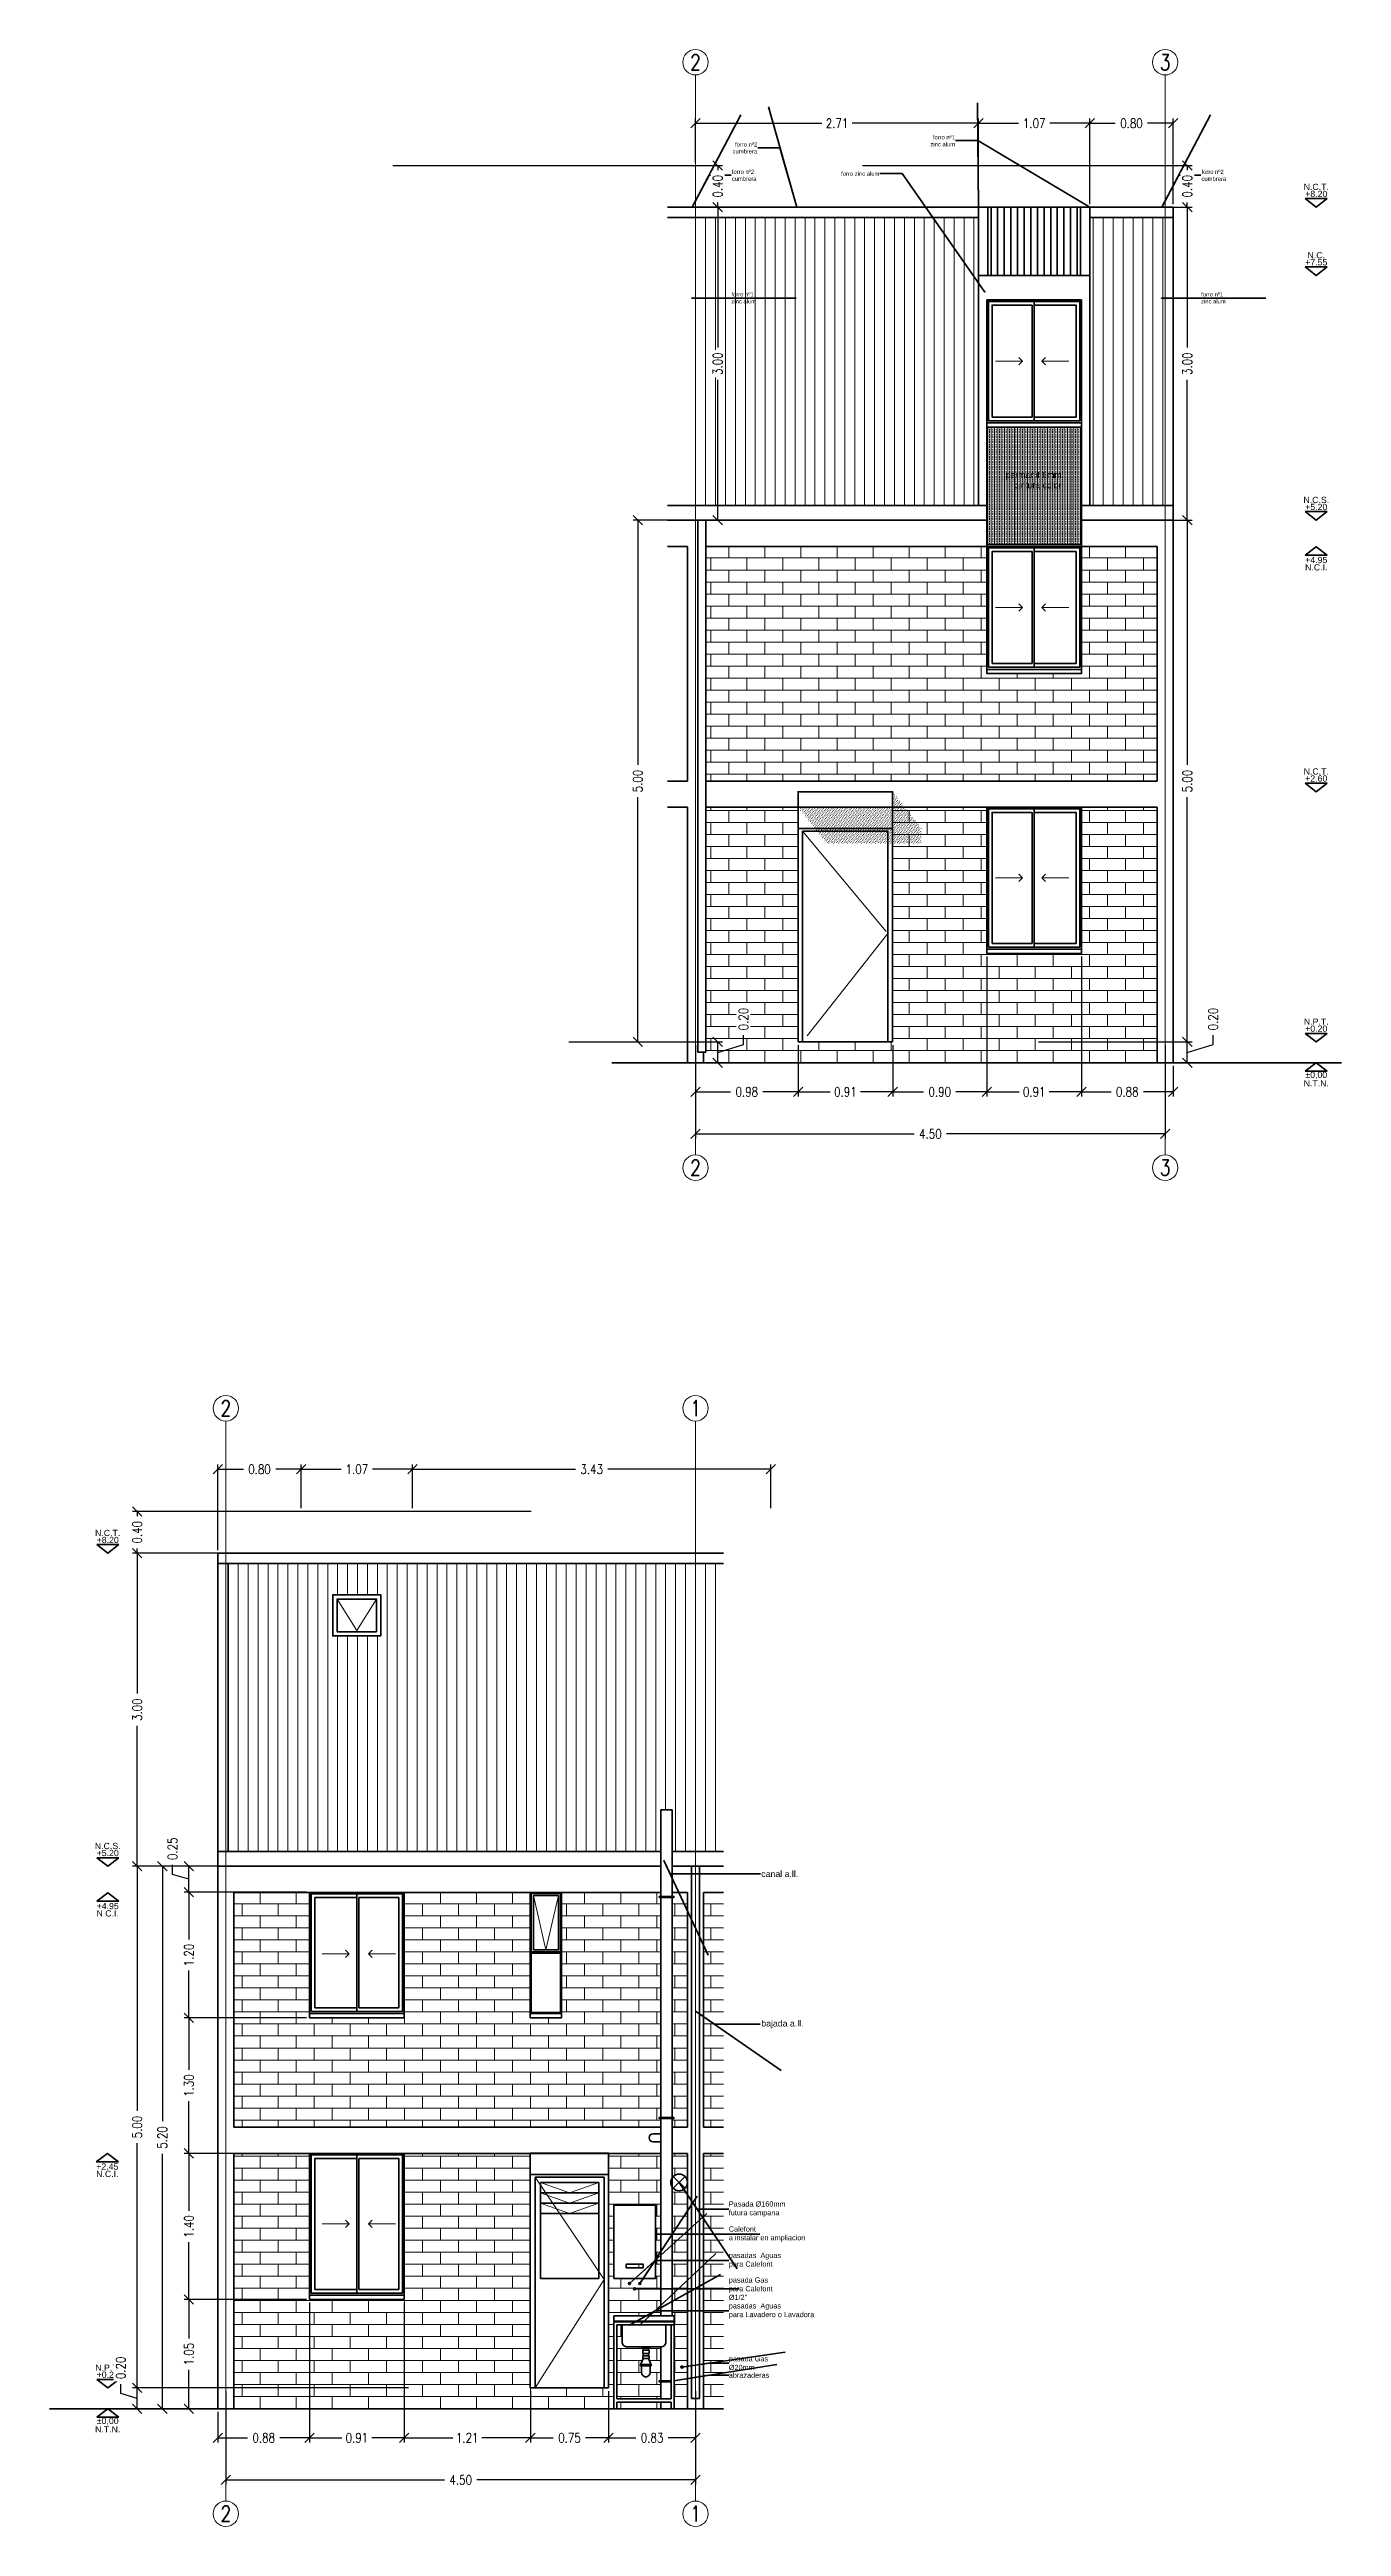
# Model space of a CAD drawing. Header units: metres. Extents: x 45 to 666, y -23 to 325.
# Drawn here: x 153.78 to 166.15, y -23.47 to 0.27 of the extents above; entities that cross this region are included whole.
import ezdxf
from ezdxf.enums import TextEntityAlignment as Align

# ---------------------------------------------------------------- set-up
doc = ezdxf.new("R2010")
doc.units = ezdxf.units.M
doc.header["$LTSCALE"] = 5
doc.header["$MEASUREMENT"] = 0
doc.linetypes.add('HIDDEN', pattern=[0.375, 0.25, -0.125])
doc.layers.get('0').update_dxf_attribs({"color": 30})
doc.layers.get('DEFPOINTS').update_dxf_attribs({"color": 210})
for name, color, linetype, lineweight in [('A-ANNO-DIMS', 3, 'Continuous', 18), ('A-ANNO-NOTE', 7, 'Continuous', 35), ('A-ANNO-SYMB', 3, 'Continuous', 18), ('A-ANNO-TEXT', 3, 'Continuous', 18), ('A-DOOR-FULL', 4, 'Continuous', 25), ('A-ELEV-MBE1', 7, 'Continuous', 35), ('A-ELEV-PATT', 8, 'Continuous', 18), ('A-FLOR-OVHD', 3, 'HIDDEN', 18), ('A-WALL-FULL', 7, 'Continuous', 35), ('A-WALL-FULL-EXTR', 7, 'Continuous', 35)]:
    doc.layers.add(name, color=color, linetype=linetype, lineweight=lineweight)
doc.styles.add('E-ARIAL', font='arial.ttf')
doc.styles.add('E-ROMANS', font='romans.shx', dxfattribs={"width": 0.8})
doc.dimstyles.new('E-0050_TICK_18', dxfattribs={"dimscale": 0.001, "dimtxt": 90, "dimasz": 90, "dimexe": 45, "dimexo": 30, "dimgap": 45, "dimtad": 0, "dimzin": 0, "dimdsep": 46, "dimtxsty": 'E-ROMANS', "dimblk": 'OBLIQUE', "dimcen": 45, "dimclrd": 256, "dimclre": 256, "dimclrt": 256, "dimadec": 0, "dimazin": 0, "dimtfac": 1, "dimtmove": 1, "dimatfit": 3, "dimldrblk": 'OPEN90', "dimfxl": 1, "dimtfill": 1, "dimtolj": 1, "dimtzin": 0, "dimarcsym": 0})
doc.dimstyles.new('E-0200_TICK_12', dxfattribs={"dimscale": 0.001, "dimtxt": 240, "dimasz": 240, "dimexe": 120, "dimexo": 80, "dimgap": 120, "dimtad": 0, "dimzin": 0, "dimdsep": 46, "dimtxsty": 'E-ROMANS', "dimblk": 'OBLIQUE', "dimcen": 120, "dimclrd": 256, "dimclre": 256, "dimclrt": 256, "dimadec": 0, "dimazin": 0, "dimtfac": 1, "dimtmove": 1, "dimatfit": 3, "dimldrblk": 'OPEN90', "dimfxl": 1, "dimtfill": 1, "dimtolj": 1, "dimtzin": 0, "dimlwd": -1, "dimarcsym": 0})

msp = doc.modelspace()

# ---------------------------------------------------------------- texts
at = {"layer": 'A-ANNO-NOTE', "style": 'E-ARIAL'}
for s, insert, char_height, attachment_point in [('forro nº2\\Pcumbrera ', (164.8128, -0.9387), 0.04, 4), ('forro nº1\\Pzinc alum', (160.3088, -2.113), 0.04, 4), ('forro nº1\\Pzinc alum', (164.8088, -2.113), 0.04, 4), ('permanit 6mm\\Ppintura color', (163.4715, -3.8671), 0.06, 6), ('canal a.ll.', (160.5947, -17.2179), 0.06, 4), ('bajada a.ll.', (160.5947, -18.6591), 0.06, 4), ('Pasada %%C160mm\\Pfutura campana', (160.2836, -20.4303), 0.05, 4), ('Calefont\\Pa instalar en ampliacion', (160.2836, -20.6701), 0.05, 4), ('pasadas  Aguas \\Ppara Calefont', (160.2836, -20.9228), 0.05, 4), ('pasada Gas\\Ppara Calefont\\P%%C1/2"', (160.2836, -21.194), 0.05, 4), ('pasadas  Aguas \\Ppara Lavadero o Lavadora', (160.2836, -21.4068), 0.05, 4), ('pasada Gas\\P%%C20mm', (160.2836, -21.907), 0.05, 4), ('abrazaderas', (160.2836, -22.0226), 0.05, 4)]:
    msp.add_mtext(s, dxfattribs=dict(at, insert=insert, char_height=char_height, attachment_point=attachment_point))
at = {"layer": 'A-ANNO-TEXT', "ltscale": 5, "char_height": 0.15, "attachment_point": 5, "style": 'E-ROMANS'}
for s, insert in [('2', (159.9645, 0.1447)), ('3', (164.4645, 0.1447)), ('2', (159.9645, -10.4496)), ('3', (164.4645, -10.4496)), ('2', (155.4645, -12.7555)), ('1', (159.9645, -12.7555)), ('2', (155.4645, -23.3499)), ('1', (159.9645, -23.3499))]:
    msp.add_mtext(s, dxfattribs=dict(at, insert=insert))

# ---------------------------------------------------------------- blocks, each defined once
blk = doc.blocks.new('_Oblique')
at = {"color": 0, "linetype": 'ByBlock', "lineweight": -2}
blk.add_line((-0.5, -0.5), (0.5, 0.5), dxfattribs=at)
blk = doc.blocks.new('*D122')
at = {"layer": 'A-ANNO-DIMS', "lineweight": -2, "transparency": 16777216}
for p, q in [((159.965, -9.274), (159.965, -10.171)), ((164.465, -9.274), (164.465, -10.171)), ((159.965, -10.126), (162.06, -10.126)), ((164.465, -10.126), (162.369, -10.126))]:
    blk.add_line(p, q, dxfattribs=at)
at = {"layer": 'DEFPOINTS', "color": 0, "transparency": 16777216}
for p in [(159.965, -9.244), (164.465, -9.244), (164.465, -10.126)]:
    blk.add_point(p, dxfattribs=at)
at = {"layer": 'A-ANNO-DIMS', "lineweight": -2, "transparency": 16777216, "xscale": 0.09, "yscale": 0.09, "zscale": 0.09, "rotation": 180}
blk.add_blockref('_Oblique', (159.965, -10.126), dxfattribs=at)
at = {"layer": 'A-ANNO-DIMS', "lineweight": -2, "transparency": 16777216, "xscale": 0.09, "yscale": 0.09, "zscale": 0.09}
blk.add_blockref('_Oblique', (164.465, -10.126), dxfattribs=at)
at = {"layer": 'A-ANNO-DIMS', "transparency": 16777216, "insert": (162.215, -10.126), "char_height": 0.09, "attachment_point": 5, "style": 'E-ROMANS', "bg_fill": 3, "box_fill_scale": 1.25, "bg_fill_color": 256, "bg_fill_true_color": 13158600, "bg_fill_transparency": 0}
blk.add_mtext('\\A1;4.50', dxfattribs=at)
blk = doc.blocks.new('_Open90')
at = {"color": 0, "linetype": 'ByBlock', "lineweight": -2}
for p, q in [((0, 0), (-1, 0)), ((-0.5, 0.5), (0, 0)), ((0, 0), (-0.5, -0.5))]:
    blk.add_line(p, q, dxfattribs=at)
blk = doc.blocks.new('*D516')
at = {"layer": 'A-ANNO-DIMS', "lineweight": -2, "transparency": 16777216}
for p, q in [((159.965, -9.474), (159.965, -9.767)), ((160.948, -9.274), (160.948, -9.767)), ((159.965, -9.722), (160.301, -9.722)), ((160.948, -9.722), (160.611, -9.722))]:
    blk.add_line(p, q, dxfattribs=at)
at = {"layer": 'DEFPOINTS', "color": 0, "transparency": 16777216}
for p in [(160.948, -9.244), (159.965, -9.444), (160.948, -9.722)]:
    blk.add_point(p, dxfattribs=at)
at = {"layer": 'A-ANNO-DIMS', "lineweight": -2, "transparency": 16777216, "xscale": 0.09, "yscale": 0.09, "zscale": 0.09, "rotation": 180}
blk.add_blockref('_Oblique', (159.965, -9.722), dxfattribs=at)
at = {"layer": 'A-ANNO-DIMS', "lineweight": -2, "transparency": 16777216, "xscale": 0.09, "yscale": 0.09, "zscale": 0.09}
blk.add_blockref('_Oblique', (160.948, -9.722), dxfattribs=at)
at = {"layer": 'A-ANNO-DIMS', "transparency": 16777216, "insert": (160.456, -9.722), "char_height": 0.09, "attachment_point": 5, "style": 'E-ROMANS', "bg_fill": 3, "box_fill_scale": 1.25, "bg_fill_color": 256, "bg_fill_true_color": 13158600, "bg_fill_transparency": 0}
blk.add_mtext('\\A1;0.98', dxfattribs=at)
blk = doc.blocks.new('*D517')
at = {"layer": 'A-ANNO-DIMS', "lineweight": -2, "transparency": 16777216}
for p, q in [((160.948, -9.274), (160.948, -9.767)), ((161.854, -9.274), (161.854, -9.767)), ((160.948, -9.722), (161.256, -9.722)), ((161.854, -9.722), (161.545, -9.722))]:
    blk.add_line(p, q, dxfattribs=at)
at = {"layer": 'DEFPOINTS', "color": 0, "transparency": 16777216}
for p in [(160.948, -9.244), (161.854, -9.244), (161.854, -9.722)]:
    blk.add_point(p, dxfattribs=at)
at = {"layer": 'A-ANNO-DIMS', "lineweight": -2, "transparency": 16777216, "xscale": 0.09, "yscale": 0.09, "zscale": 0.09, "rotation": 180}
blk.add_blockref('_Oblique', (160.948, -9.722), dxfattribs=at)
at = {"layer": 'A-ANNO-DIMS', "lineweight": -2, "transparency": 16777216, "xscale": 0.09, "yscale": 0.09, "zscale": 0.09}
blk.add_blockref('_Oblique', (161.854, -9.722), dxfattribs=at)
at = {"layer": 'A-ANNO-DIMS', "transparency": 16777216, "insert": (161.401, -9.722), "char_height": 0.09, "attachment_point": 5, "style": 'E-ROMANS', "bg_fill": 3, "box_fill_scale": 1.25, "bg_fill_color": 256, "bg_fill_true_color": 13158600, "bg_fill_transparency": 0}
blk.add_mtext('\\A1;0.91', dxfattribs=at)
blk = doc.blocks.new('*D518')
at = {"layer": 'A-ANNO-DIMS', "lineweight": -2, "transparency": 16777216}
for p, q in [((162.757, -8.426), (162.757, -9.767)), ((161.854, -9.274), (161.854, -9.767)), ((161.854, -9.722), (162.15, -9.722)), ((162.757, -9.722), (162.46, -9.722))]:
    blk.add_line(p, q, dxfattribs=at)
at = {"layer": 'DEFPOINTS', "color": 0, "transparency": 16777216}
for p in [(162.757, -8.396), (161.854, -9.244), (162.757, -9.722)]:
    blk.add_point(p, dxfattribs=at)
at = {"layer": 'A-ANNO-DIMS', "lineweight": -2, "transparency": 16777216, "xscale": 0.09, "yscale": 0.09, "zscale": 0.09, "rotation": 180}
blk.add_blockref('_Oblique', (161.854, -9.722), dxfattribs=at)
at = {"layer": 'A-ANNO-DIMS', "lineweight": -2, "transparency": 16777216, "xscale": 0.09, "yscale": 0.09, "zscale": 0.09}
blk.add_blockref('_Oblique', (162.757, -9.722), dxfattribs=at)
at = {"layer": 'A-ANNO-DIMS', "transparency": 16777216, "insert": (162.305, -9.722), "char_height": 0.09, "attachment_point": 5, "style": 'E-ROMANS', "bg_fill": 3, "box_fill_scale": 1.25, "bg_fill_color": 256, "bg_fill_true_color": 13158600, "bg_fill_transparency": 0}
blk.add_mtext('\\A1;0.90', dxfattribs=at)
blk = doc.blocks.new('*D519')
at = {"layer": 'A-ANNO-DIMS', "lineweight": -2, "transparency": 16777216}
for p, q in [((162.757, -8.426), (162.757, -9.767)), ((163.663, -8.426), (163.663, -9.767)), ((162.757, -9.722), (163.065, -9.722)), ((163.663, -9.722), (163.354, -9.722))]:
    blk.add_line(p, q, dxfattribs=at)
at = {"layer": 'DEFPOINTS', "color": 0, "transparency": 16777216}
for p in [(162.757, -8.396), (163.663, -8.396), (163.663, -9.722)]:
    blk.add_point(p, dxfattribs=at)
at = {"layer": 'A-ANNO-DIMS', "lineweight": -2, "transparency": 16777216, "xscale": 0.09, "yscale": 0.09, "zscale": 0.09, "rotation": 180}
blk.add_blockref('_Oblique', (162.757, -9.722), dxfattribs=at)
at = {"layer": 'A-ANNO-DIMS', "lineweight": -2, "transparency": 16777216, "xscale": 0.09, "yscale": 0.09, "zscale": 0.09}
blk.add_blockref('_Oblique', (163.663, -9.722), dxfattribs=at)
at = {"layer": 'A-ANNO-DIMS', "transparency": 16777216, "insert": (163.21, -9.722), "char_height": 0.09, "attachment_point": 5, "style": 'E-ROMANS', "bg_fill": 3, "box_fill_scale": 1.25, "bg_fill_color": 256, "bg_fill_true_color": 13158600, "bg_fill_transparency": 0}
blk.add_mtext('\\A1;0.91', dxfattribs=at)
blk = doc.blocks.new('*D520')
at = {"layer": 'A-ANNO-DIMS', "lineweight": -2, "transparency": 16777216}
for p, q in [((163.663, -8.426), (163.663, -9.767)), ((164.542, -9.474), (164.542, -9.767)), ((163.663, -9.722), (163.947, -9.722)), ((164.542, -9.722), (164.257, -9.722))]:
    blk.add_line(p, q, dxfattribs=at)
at = {"layer": 'DEFPOINTS', "color": 0, "transparency": 16777216}
for p in [(163.663, -8.396), (164.542, -9.444), (164.542, -9.722)]:
    blk.add_point(p, dxfattribs=at)
at = {"layer": 'A-ANNO-DIMS', "lineweight": -2, "transparency": 16777216, "xscale": 0.09, "yscale": 0.09, "zscale": 0.09, "rotation": 180}
blk.add_blockref('_Oblique', (163.663, -9.722), dxfattribs=at)
at = {"layer": 'A-ANNO-DIMS', "lineweight": -2, "transparency": 16777216, "xscale": 0.09, "yscale": 0.09, "zscale": 0.09}
blk.add_blockref('_Oblique', (164.542, -9.722), dxfattribs=at)
at = {"layer": 'A-ANNO-DIMS', "transparency": 16777216, "insert": (164.102, -9.722), "char_height": 0.09, "attachment_point": 5, "style": 'E-ROMANS', "bg_fill": 3, "box_fill_scale": 1.25, "bg_fill_color": 256, "bg_fill_true_color": 13158600, "bg_fill_transparency": 0}
blk.add_mtext('\\A1;0.88', dxfattribs=at)
blk = doc.blocks.new('*D521')
at = {"layer": 'A-ANNO-DIMS', "lineweight": -2, "transparency": 16777216}
for p, q in [((159.965, -0.814), (159.965, -0.395)), ((159.965, -0.44), (161.176, -0.44)), ((162.677, -0.44), (161.465, -0.44)), ((162.677, -1.214), (162.677, -0.395))]:
    blk.add_line(p, q, dxfattribs=at)
at = {"layer": 'DEFPOINTS', "color": 0, "transparency": 16777216}
for p in [(162.677, -0.44), (159.965, -0.844), (162.677, -1.244)]:
    blk.add_point(p, dxfattribs=at)
at = {"layer": 'A-ANNO-DIMS', "lineweight": -2, "transparency": 16777216, "xscale": 0.09, "yscale": 0.09, "zscale": 0.09, "rotation": 180}
blk.add_blockref('_Oblique', (159.965, -0.44), dxfattribs=at)
at = {"layer": 'A-ANNO-DIMS', "lineweight": -2, "transparency": 16777216, "xscale": 0.09, "yscale": 0.09, "zscale": 0.09}
blk.add_blockref('_Oblique', (162.677, -0.44), dxfattribs=at)
at = {"layer": 'A-ANNO-DIMS', "transparency": 16777216, "insert": (161.321, -0.44), "char_height": 0.09, "attachment_point": 5, "style": 'E-ROMANS', "bg_fill": 3, "box_fill_scale": 1.25, "bg_fill_color": 256, "bg_fill_true_color": 13158600, "bg_fill_transparency": 0}
blk.add_mtext('\\A1;2.71', dxfattribs=at)
blk = doc.blocks.new('*D522')
at = {"layer": 'A-ANNO-DIMS', "lineweight": -2, "transparency": 16777216}
for p, q in [((162.677, -1.214), (162.677, -0.395)), ((162.677, -0.44), (163.06, -0.44)), ((163.743, -0.44), (163.359, -0.44)), ((163.743, -1.214), (163.743, -0.395))]:
    blk.add_line(p, q, dxfattribs=at)
at = {"layer": 'DEFPOINTS', "color": 0, "transparency": 16777216}
for p in [(163.743, -0.44), (162.677, -1.244), (163.743, -1.244)]:
    blk.add_point(p, dxfattribs=at)
at = {"layer": 'A-ANNO-DIMS', "lineweight": -2, "transparency": 16777216, "xscale": 0.09, "yscale": 0.09, "zscale": 0.09, "rotation": 180}
blk.add_blockref('_Oblique', (162.677, -0.44), dxfattribs=at)
at = {"layer": 'A-ANNO-DIMS', "lineweight": -2, "transparency": 16777216, "xscale": 0.09, "yscale": 0.09, "zscale": 0.09}
blk.add_blockref('_Oblique', (163.743, -0.44), dxfattribs=at)
at = {"layer": 'A-ANNO-DIMS', "transparency": 16777216, "insert": (163.21, -0.44), "char_height": 0.09, "attachment_point": 5, "style": 'E-ROMANS', "bg_fill": 3, "box_fill_scale": 1.25, "bg_fill_color": 256, "bg_fill_true_color": 13158600, "bg_fill_transparency": 0}
blk.add_mtext('\\A1;1.07', dxfattribs=at)
blk = doc.blocks.new('*D523')
at = {"layer": 'A-ANNO-DIMS', "lineweight": -2, "transparency": 16777216}
for p, q in [((163.743, -1.214), (163.743, -0.395)), ((163.743, -0.44), (163.987, -0.44)), ((164.542, -0.44), (164.297, -0.44)), ((164.542, -1.214), (164.542, -0.395))]:
    blk.add_line(p, q, dxfattribs=at)
at = {"layer": 'DEFPOINTS', "color": 0, "transparency": 16777216}
for p in [(164.542, -0.44), (163.743, -1.244), (164.542, -1.244)]:
    blk.add_point(p, dxfattribs=at)
at = {"layer": 'A-ANNO-DIMS', "lineweight": -2, "transparency": 16777216, "xscale": 0.09, "yscale": 0.09, "zscale": 0.09, "rotation": 180}
blk.add_blockref('_Oblique', (163.743, -0.44), dxfattribs=at)
at = {"layer": 'A-ANNO-DIMS', "lineweight": -2, "transparency": 16777216, "xscale": 0.09, "yscale": 0.09, "zscale": 0.09}
blk.add_blockref('_Oblique', (164.542, -0.44), dxfattribs=at)
at = {"layer": 'A-ANNO-DIMS', "transparency": 16777216, "insert": (164.142, -0.44), "char_height": 0.09, "attachment_point": 5, "style": 'E-ROMANS', "bg_fill": 3, "box_fill_scale": 1.25, "bg_fill_color": 256, "bg_fill_true_color": 13158600, "bg_fill_transparency": 0}
blk.add_mtext('\\A1;0.80', dxfattribs=at)
blk = doc.blocks.new('*D123')
at = {"layer": 'A-ANNO-DIMS', "lineweight": -2, "transparency": 16777216}
for p, q in [((155.465, -22.174), (155.465, -23.071)), ((159.965, -22.174), (159.965, -23.071)), ((155.465, -23.026), (157.56, -23.026)), ((159.965, -23.026), (157.869, -23.026))]:
    blk.add_line(p, q, dxfattribs=at)
at = {"layer": 'DEFPOINTS', "color": 0, "transparency": 16777216}
for p in [(155.465, -22.144), (159.965, -22.144), (155.465, -23.026)]:
    blk.add_point(p, dxfattribs=at)
at = {"layer": 'A-ANNO-DIMS', "lineweight": -2, "transparency": 16777216, "xscale": 0.09, "yscale": 0.09, "zscale": 0.09}
for p, rotation in [((155.465, -23.026), 179.9999999999995), ((159.965, -23.026), 359.9999999999995)]:
    blk.add_blockref('_Oblique', p, dxfattribs=dict(at, rotation=rotation))
at = {"layer": 'A-ANNO-DIMS', "transparency": 16777216, "insert": (157.715, -23.026), "char_height": 0.09, "attachment_point": 5, "style": 'E-ROMANS', "bg_fill": 3, "box_fill_scale": 1.25, "bg_fill_color": 256, "bg_fill_true_color": 13158600, "bg_fill_transparency": 0}
blk.add_mtext('\\A1;4.50', dxfattribs=at)
blk = doc.blocks.new('*D524')
at = {"layer": 'A-ANNO-DIMS', "lineweight": -2, "transparency": 16777216}
for p, q in [((159.132, -22.174), (159.132, -22.667)), ((159.965, -22.374), (159.965, -22.667)), ((159.132, -22.622), (159.393, -22.622)), ((159.965, -22.622), (159.703, -22.622))]:
    blk.add_line(p, q, dxfattribs=at)
at = {"layer": 'DEFPOINTS', "color": 0, "transparency": 16777216}
for p in [(159.132, -22.144), (159.965, -22.344), (159.132, -22.622)]:
    blk.add_point(p, dxfattribs=at)
at = {"layer": 'A-ANNO-DIMS', "lineweight": -2, "transparency": 16777216, "xscale": 0.09, "yscale": 0.09, "zscale": 0.09, "rotation": 180}
blk.add_blockref('_Oblique', (159.132, -22.622), dxfattribs=at)
at = {"layer": 'A-ANNO-DIMS', "lineweight": -2, "transparency": 16777216, "xscale": 0.09, "yscale": 0.09, "zscale": 0.09}
blk.add_blockref('_Oblique', (159.965, -22.622), dxfattribs=at)
at = {"layer": 'A-ANNO-DIMS', "transparency": 16777216, "insert": (159.548, -22.622), "char_height": 0.09, "attachment_point": 5, "style": 'E-ROMANS', "bg_fill": 3, "box_fill_scale": 1.25, "bg_fill_color": 256, "bg_fill_true_color": 13158600, "bg_fill_transparency": 0}
blk.add_mtext('\\A1;0.83', dxfattribs=at)
blk = doc.blocks.new('*D525')
at = {"layer": 'A-ANNO-DIMS', "lineweight": -2, "transparency": 16777216}
for p, q in [((158.382, -22.174), (158.382, -22.667)), ((159.132, -22.174), (159.132, -22.667)), ((158.382, -22.622), (158.602, -22.622)), ((159.132, -22.622), (158.911, -22.622))]:
    blk.add_line(p, q, dxfattribs=at)
at = {"layer": 'DEFPOINTS', "color": 0, "transparency": 16777216}
for p in [(158.382, -22.144), (159.132, -22.144), (158.382, -22.622)]:
    blk.add_point(p, dxfattribs=at)
at = {"layer": 'A-ANNO-DIMS', "lineweight": -2, "transparency": 16777216, "xscale": 0.09, "yscale": 0.09, "zscale": 0.09, "rotation": 180}
blk.add_blockref('_Oblique', (158.382, -22.622), dxfattribs=at)
at = {"layer": 'A-ANNO-DIMS', "lineweight": -2, "transparency": 16777216, "xscale": 0.09, "yscale": 0.09, "zscale": 0.09}
blk.add_blockref('_Oblique', (159.132, -22.622), dxfattribs=at)
at = {"layer": 'A-ANNO-DIMS', "transparency": 16777216, "insert": (158.757, -22.622), "char_height": 0.09, "attachment_point": 5, "style": 'E-ROMANS', "bg_fill": 3, "box_fill_scale": 1.25, "bg_fill_color": 256, "bg_fill_true_color": 13158600, "bg_fill_transparency": 0}
blk.add_mtext('\\A1;0.75', dxfattribs=at)
blk = doc.blocks.new('*D526')
at = {"layer": 'A-ANNO-DIMS', "lineweight": -2, "transparency": 16777216}
for p, q in [((157.173, -21.326), (157.173, -22.667)), ((158.382, -22.174), (158.382, -22.667)), ((157.173, -22.622), (157.638, -22.622)), ((158.382, -22.622), (157.916, -22.622))]:
    blk.add_line(p, q, dxfattribs=at)
at = {"layer": 'DEFPOINTS', "color": 0, "transparency": 16777216}
for p in [(157.173, -21.296), (158.382, -22.144), (157.173, -22.622)]:
    blk.add_point(p, dxfattribs=at)
at = {"layer": 'A-ANNO-DIMS', "lineweight": -2, "transparency": 16777216, "xscale": 0.09, "yscale": 0.09, "zscale": 0.09, "rotation": 180}
blk.add_blockref('_Oblique', (157.173, -22.622), dxfattribs=at)
at = {"layer": 'A-ANNO-DIMS', "lineweight": -2, "transparency": 16777216, "xscale": 0.09, "yscale": 0.09, "zscale": 0.09}
blk.add_blockref('_Oblique', (158.382, -22.622), dxfattribs=at)
at = {"layer": 'A-ANNO-DIMS', "transparency": 16777216, "insert": (157.777, -22.622), "char_height": 0.09, "attachment_point": 5, "style": 'E-ROMANS', "bg_fill": 3, "box_fill_scale": 1.25, "bg_fill_color": 256, "bg_fill_true_color": 13158600, "bg_fill_transparency": 0}
blk.add_mtext('\\A1;1.21', dxfattribs=at)
blk = doc.blocks.new('*D527')
at = {"layer": 'A-ANNO-DIMS', "lineweight": -2, "transparency": 16777216}
for p, q in [((156.267, -21.326), (156.267, -22.667)), ((157.173, -21.326), (157.173, -22.667)), ((156.267, -22.622), (156.575, -22.622)), ((157.173, -22.622), (156.864, -22.622))]:
    blk.add_line(p, q, dxfattribs=at)
at = {"layer": 'DEFPOINTS', "color": 0, "transparency": 16777216}
for p in [(156.267, -21.296), (157.173, -21.296), (156.267, -22.622)]:
    blk.add_point(p, dxfattribs=at)
at = {"layer": 'A-ANNO-DIMS', "lineweight": -2, "transparency": 16777216, "xscale": 0.09, "yscale": 0.09, "zscale": 0.09, "rotation": 180}
blk.add_blockref('_Oblique', (156.267, -22.622), dxfattribs=at)
at = {"layer": 'A-ANNO-DIMS', "lineweight": -2, "transparency": 16777216, "xscale": 0.09, "yscale": 0.09, "zscale": 0.09}
blk.add_blockref('_Oblique', (157.173, -22.622), dxfattribs=at)
at = {"layer": 'A-ANNO-DIMS', "transparency": 16777216, "insert": (156.72, -22.622), "char_height": 0.09, "attachment_point": 5, "style": 'E-ROMANS', "bg_fill": 3, "box_fill_scale": 1.25, "bg_fill_color": 256, "bg_fill_true_color": 13158600, "bg_fill_transparency": 0}
blk.add_mtext('\\A1;0.91', dxfattribs=at)
blk = doc.blocks.new('*D528')
at = {"layer": 'A-ANNO-DIMS', "lineweight": -2, "transparency": 16777216}
for p, q in [((156.267, -21.326), (156.267, -22.667)), ((155.388, -22.374), (155.388, -22.667)), ((155.388, -22.622), (155.672, -22.622)), ((156.267, -22.622), (155.982, -22.622))]:
    blk.add_line(p, q, dxfattribs=at)
at = {"layer": 'DEFPOINTS', "color": 0, "transparency": 16777216}
for p in [(156.267, -21.296), (155.388, -22.344), (155.388, -22.622)]:
    blk.add_point(p, dxfattribs=at)
at = {"layer": 'A-ANNO-DIMS', "lineweight": -2, "transparency": 16777216, "xscale": 0.09, "yscale": 0.09, "zscale": 0.09, "rotation": 180}
blk.add_blockref('_Oblique', (155.388, -22.622), dxfattribs=at)
at = {"layer": 'A-ANNO-DIMS', "lineweight": -2, "transparency": 16777216, "xscale": 0.09, "yscale": 0.09, "zscale": 0.09}
blk.add_blockref('_Oblique', (156.267, -22.622), dxfattribs=at)
at = {"layer": 'A-ANNO-DIMS', "transparency": 16777216, "insert": (155.827, -22.622), "char_height": 0.09, "attachment_point": 5, "style": 'E-ROMANS', "bg_fill": 3, "box_fill_scale": 1.25, "bg_fill_color": 256, "bg_fill_true_color": 13158600, "bg_fill_transparency": 0}
blk.add_mtext('\\A1;0.88', dxfattribs=at)
blk = doc.blocks.new('*D124')
at = {"layer": 'A-ANNO-DIMS', "lineweight": -2, "transparency": 16777216}
for p, q in [((157.253, -13.714), (157.253, -13.295)), ((157.253, -13.34), (158.815, -13.34)), ((160.687, -13.34), (159.124, -13.34)), ((160.687, -13.714), (160.687, -13.295))]:
    blk.add_line(p, q, dxfattribs=at)
at = {"layer": 'DEFPOINTS', "color": 0, "transparency": 16777216}
for p in [(157.253, -13.34), (157.253, -13.744), (160.687, -13.744)]:
    blk.add_point(p, dxfattribs=at)
at = {"layer": 'A-ANNO-DIMS', "lineweight": -2, "transparency": 16777216, "xscale": 0.09, "yscale": 0.09, "zscale": 0.09, "rotation": 180}
blk.add_blockref('_Oblique', (157.253, -13.34), dxfattribs=at)
at = {"layer": 'A-ANNO-DIMS', "lineweight": -2, "transparency": 16777216, "xscale": 0.09, "yscale": 0.09, "zscale": 0.09}
blk.add_blockref('_Oblique', (160.687, -13.34), dxfattribs=at)
at = {"layer": 'A-ANNO-DIMS', "transparency": 16777216, "insert": (158.97, -13.34), "char_height": 0.09, "attachment_point": 5, "style": 'E-ROMANS', "bg_fill": 3, "box_fill_scale": 1.25, "bg_fill_color": 256, "bg_fill_true_color": 13158600, "bg_fill_transparency": 0}
blk.add_mtext('\\A1;3.43', dxfattribs=at)
blk = doc.blocks.new('*D125')
at = {"layer": 'A-ANNO-DIMS', "lineweight": -2, "transparency": 16777216}
for p, q in [((156.187, -13.714), (156.187, -13.295)), ((156.187, -13.34), (156.57, -13.34)), ((157.253, -13.34), (156.869, -13.34)), ((157.253, -13.714), (157.253, -13.295))]:
    blk.add_line(p, q, dxfattribs=at)
at = {"layer": 'DEFPOINTS', "color": 0, "transparency": 16777216}
for p in [(156.187, -13.34), (156.187, -13.744), (157.253, -13.744)]:
    blk.add_point(p, dxfattribs=at)
at = {"layer": 'A-ANNO-DIMS', "lineweight": -2, "transparency": 16777216, "xscale": 0.09, "yscale": 0.09, "zscale": 0.09, "rotation": 180}
blk.add_blockref('_Oblique', (156.187, -13.34), dxfattribs=at)
at = {"layer": 'A-ANNO-DIMS', "lineweight": -2, "transparency": 16777216, "xscale": 0.09, "yscale": 0.09, "zscale": 0.09}
blk.add_blockref('_Oblique', (157.253, -13.34), dxfattribs=at)
at = {"layer": 'A-ANNO-DIMS', "transparency": 16777216, "insert": (156.72, -13.34), "char_height": 0.09, "attachment_point": 5, "style": 'E-ROMANS', "bg_fill": 3, "box_fill_scale": 1.25, "bg_fill_color": 256, "bg_fill_true_color": 13158600, "bg_fill_transparency": 0}
blk.add_mtext('\\A1;1.07', dxfattribs=at)
blk = doc.blocks.new('*D529')
at = {"layer": 'A-ANNO-DIMS', "lineweight": -2, "transparency": 16777216}
for p, q in [((155.388, -14.114), (155.388, -13.295)), ((155.388, -13.34), (155.632, -13.34)), ((156.187, -13.34), (155.942, -13.34)), ((156.187, -13.714), (156.187, -13.295))]:
    blk.add_line(p, q, dxfattribs=at)
at = {"layer": 'DEFPOINTS', "color": 0, "transparency": 16777216}
for p in [(155.388, -13.34), (156.187, -13.744), (155.388, -14.144)]:
    blk.add_point(p, dxfattribs=at)
at = {"layer": 'A-ANNO-DIMS', "lineweight": -2, "transparency": 16777216, "xscale": 0.09, "yscale": 0.09, "zscale": 0.09, "rotation": 180}
blk.add_blockref('_Oblique', (155.388, -13.34), dxfattribs=at)
at = {"layer": 'A-ANNO-DIMS', "lineweight": -2, "transparency": 16777216, "xscale": 0.09, "yscale": 0.09, "zscale": 0.09}
blk.add_blockref('_Oblique', (156.187, -13.34), dxfattribs=at)
at = {"layer": 'A-ANNO-DIMS', "transparency": 16777216, "insert": (155.787, -13.34), "char_height": 0.09, "attachment_point": 5, "style": 'E-ROMANS', "bg_fill": 3, "box_fill_scale": 1.25, "bg_fill_color": 256, "bg_fill_true_color": 13158600, "bg_fill_transparency": 0}
blk.add_mtext('\\A1;0.80', dxfattribs=at)
blk = doc.blocks.new('LAVADERO_frente')
for p, q in [((142.494, -152.044), (142.444, -152.044)), ((142.444, -152.044), (142.444, -152.624)), ((142.494, -152.044), (142.494, -152.624)), ((142.502, -152.044), (142.502, -152.045)), ((143.271, -152.044), (142.502, -152.044)), ((142.502, -152.624), (142.502, -152.045)), ((142.532, -152.074), (142.532, -152.045)), ((142.532, -152.594), (142.532, -152.045)), ((143.241, -152.074), (142.532, -152.074)), ((143.241, -152.074), (143.241, -152.594)), ((143.271, -152.044), (143.335, -152.044)), ((143.271, -152.074), (143.335, -152.074)), ((143.271, -152.074), (143.271, -152.594)), ((142.775, -152.292), (142.755, -152.292)), ((142.775, -152.342), (142.755, -152.342)), ((142.828, -152.292), (142.805, -152.292)), ((142.828, -152.342), (142.805, -152.342)), ((142.854, -152.292), (142.852, -152.292)), ((142.854, -152.342), (142.852, -152.342)), ((142.854, -152.292), (142.854, -152.342)), ((142.922, -152.276), (142.988, -152.276)), ((142.922, -152.358), (142.988, -152.358)), ((142.494, -152.624), (142.444, -152.624)), ((143.271, -152.624), (142.502, -152.624)), ((143.241, -152.594), (142.532, -152.594)), ((143.271, -152.594), (143.335, -152.594)), ((143.271, -152.624), (143.335, -152.624))]:
    blk.add_line(p, q)
for points in [[(142.502, -152.124), (142.494, -152.124)], [(143.335, -152.044), (143.335, -152.074)], [(142.748, -152.285), (142.755, -152.288), (142.755, -152.317)], [(142.748, -152.349), (142.755, -152.346), (142.755, -152.317)], [(142.854, -152.292), (142.906, -152.269), (142.911, -152.269), (142.911, -152.269)], [(142.854, -152.342), (142.906, -152.364), (142.911, -152.364), (142.911, -152.364)], [(142.494, -152.544), (142.502, -152.544)], [(143.335, -152.624), (143.335, -152.594)]]:
    blk.add_lwpolyline(points)
blk.add_lwpolyline([(142.532, -152.544), (142.692, -152.544, 0.414214), (142.742, -152.494), (142.742, -152.174, -0.088131), (142.742, -152.174), (142.742, -152.174), (142.742, -152.174, 0.252882), (142.742, -152.174), (142.742, -152.174, 0.414214), (142.692, -152.124), (142.532, -152.124)], format="xyb")
for points in [[(142.742, -152.279), (142.742, -152.354), (142.748, -152.354), (142.748, -152.279)], [(142.775, -152.286), (142.775, -152.347), (142.805, -152.347), (142.805, -152.286)], [(142.828, -152.286), (142.828, -152.347), (142.852, -152.347), (142.852, -152.286)], [(142.911, -152.266), (142.911, -152.368), (142.922, -152.368), (142.922, -152.266)]]:
    blk.add_lwpolyline(points, close=True)
blk.add_arc((142.988, -152.317), 0.0409, 270, 90)
blk = doc.blocks.new('*D126')
at = {"layer": 'A-ANNO-DIMS', "lineweight": -2, "transparency": 16777216}
for p, q in [((156.237, -21.296), (155.066, -21.296)), ((155.111, -21.296), (155.111, -21.67)), ((155.111, -22.344), (155.111, -21.97)), ((155.358, -22.344), (155.066, -22.344))]:
    blk.add_line(p, q, dxfattribs=at)
at = {"layer": 'DEFPOINTS', "color": 0, "transparency": 16777216}
for p in [(155.111, -21.296), (156.267, -21.296), (155.388, -22.344)]:
    blk.add_point(p, dxfattribs=at)
at = {"layer": 'A-ANNO-DIMS', "lineweight": -2, "transparency": 16777216, "xscale": 0.09, "yscale": 0.09, "zscale": 0.09}
for p, rotation in [((155.111, -21.296), 90), ((155.111, -22.344), 270)]:
    blk.add_blockref('_Oblique', p, dxfattribs=dict(at, rotation=rotation))
at = {"layer": 'A-ANNO-DIMS', "transparency": 16777216, "insert": (155.111, -21.82), "char_height": 0.09, "attachment_point": 5, "rotation": 90, "style": 'E-ROMANS', "bg_fill": 3, "box_fill_scale": 1.25, "bg_fill_color": 256, "bg_fill_true_color": 13158600, "bg_fill_transparency": 0}
blk.add_mtext('\\A1;1.05', dxfattribs=at)
blk = doc.blocks.new('*D530')
at = {"layer": 'A-ANNO-DIMS', "lineweight": -2, "transparency": 16777216}
for p, q in [((156.237, -19.896), (155.066, -19.896)), ((155.111, -19.896), (155.111, -20.446)), ((155.111, -21.296), (155.111, -20.746)), ((156.237, -21.296), (155.066, -21.296))]:
    blk.add_line(p, q, dxfattribs=at)
at = {"layer": 'DEFPOINTS', "color": 0, "transparency": 16777216}
for p in [(155.111, -19.896), (156.267, -19.896), (156.267, -21.296)]:
    blk.add_point(p, dxfattribs=at)
at = {"layer": 'A-ANNO-DIMS', "lineweight": -2, "transparency": 16777216, "xscale": 0.09, "yscale": 0.09, "zscale": 0.09}
for p, rotation in [((155.111, -19.896), 90), ((155.111, -21.296), 270)]:
    blk.add_blockref('_Oblique', p, dxfattribs=dict(at, rotation=rotation))
at = {"layer": 'A-ANNO-DIMS', "transparency": 16777216, "insert": (155.111, -20.596), "char_height": 0.09, "attachment_point": 5, "rotation": 90, "style": 'E-ROMANS', "bg_fill": 3, "box_fill_scale": 1.25, "bg_fill_color": 256, "bg_fill_true_color": 13158600, "bg_fill_transparency": 0}
blk.add_mtext('\\A1;1.40', dxfattribs=at)
blk = doc.blocks.new('*D531')
at = {"layer": 'A-ANNO-DIMS', "lineweight": -2, "transparency": 16777216}
for p, q in [((156.237, -18.596), (155.066, -18.596)), ((155.111, -18.596), (155.111, -19.096)), ((155.111, -19.896), (155.111, -19.396)), ((156.237, -19.896), (155.066, -19.896))]:
    blk.add_line(p, q, dxfattribs=at)
at = {"layer": 'DEFPOINTS', "color": 0, "transparency": 16777216}
for p in [(155.111, -18.596), (156.267, -18.596), (156.267, -19.896)]:
    blk.add_point(p, dxfattribs=at)
at = {"layer": 'A-ANNO-DIMS', "lineweight": -2, "transparency": 16777216, "xscale": 0.09, "yscale": 0.09, "zscale": 0.09}
for p, rotation in [((155.111, -18.596), 90), ((155.111, -19.896), 270)]:
    blk.add_blockref('_Oblique', p, dxfattribs=dict(at, rotation=rotation))
at = {"layer": 'A-ANNO-DIMS', "transparency": 16777216, "insert": (155.111, -19.246), "char_height": 0.09, "attachment_point": 5, "rotation": 90, "style": 'E-ROMANS', "bg_fill": 3, "box_fill_scale": 1.25, "bg_fill_color": 256, "bg_fill_true_color": 13158600, "bg_fill_transparency": 0}
blk.add_mtext('\\A1;1.30', dxfattribs=at)
blk = doc.blocks.new('*D532')
at = {"layer": 'A-ANNO-DIMS', "lineweight": -2, "transparency": 16777216}
for p, q in [((156.237, -17.394), (155.066, -17.394)), ((155.111, -17.394), (155.111, -17.845)), ((155.111, -18.596), (155.111, -18.145)), ((156.237, -18.596), (155.066, -18.596))]:
    blk.add_line(p, q, dxfattribs=at)
at = {"layer": 'DEFPOINTS', "color": 0, "transparency": 16777216}
for p in [(155.111, -17.394), (156.267, -17.394), (156.267, -18.596)]:
    blk.add_point(p, dxfattribs=at)
at = {"layer": 'A-ANNO-DIMS', "lineweight": -2, "transparency": 16777216, "xscale": 0.09, "yscale": 0.09, "zscale": 0.09}
for p, rotation in [((155.111, -17.394), 90), ((155.111, -18.596), 270)]:
    blk.add_blockref('_Oblique', p, dxfattribs=dict(at, rotation=rotation))
at = {"layer": 'A-ANNO-DIMS', "transparency": 16777216, "insert": (155.111, -17.995), "char_height": 0.09, "attachment_point": 5, "rotation": 90, "style": 'E-ROMANS', "bg_fill": 3, "box_fill_scale": 1.25, "bg_fill_color": 256, "bg_fill_true_color": 13158600, "bg_fill_transparency": 0}
blk.add_mtext('\\A1;1.20', dxfattribs=at)
blk = doc.blocks.new('*D533')
at = {"layer": 'A-ANNO-DIMS', "lineweight": -2, "transparency": 16777216}
for p, q in [((154.953, -17.222), (154.953, -17.132)), ((155.111, -17.269), (154.953, -17.222)), ((155.358, -17.144), (155.066, -17.144)), ((155.111, -17.394), (155.111, -17.144)), ((156.237, -17.394), (155.066, -17.394))]:
    blk.add_line(p, q, dxfattribs=at)
at = {"layer": 'DEFPOINTS', "color": 0, "transparency": 16777216}
for p in [(155.388, -17.144), (156.267, -17.394)]:
    blk.add_point(p, dxfattribs=at)
at = {"layer": 'A-ANNO-DIMS', "lineweight": -2, "transparency": 16777216, "xscale": 0.09, "yscale": 0.09, "zscale": 0.09, "rotation": 270}
blk.add_blockref('_Oblique', (155.111, -17.394), dxfattribs=at)
at = {"layer": 'A-ANNO-DIMS', "transparency": 16777216, "insert": (154.953, -16.977), "char_height": 0.09, "attachment_point": 5, "rotation": 90, "style": 'E-ROMANS', "bg_fill": 3, "box_fill_scale": 1.25, "bg_fill_color": 256, "bg_fill_true_color": 13158600, "bg_fill_transparency": 0}
blk.add_mtext('\\A1;0.25', dxfattribs=at)
at = {"layer": 'DEFPOINTS', "color": 0, "transparency": 16777216}
blk.add_point((155.111, -17.144), dxfattribs=at)
at = {"layer": 'A-ANNO-DIMS', "lineweight": -2, "transparency": 16777216, "xscale": 0.09, "yscale": 0.09, "zscale": 0.09, "rotation": 90}
blk.add_blockref('_Oblique', (155.111, -17.144), dxfattribs=at)
blk = doc.blocks.new('*D127')
at = {"layer": 'A-ANNO-DIMS', "lineweight": -2, "transparency": 16777216}
for p, q in [((155.358, -17.144), (154.811, -17.144)), ((154.856, -17.144), (154.856, -19.589)), ((154.856, -22.344), (154.856, -19.899)), ((155.358, -22.344), (154.811, -22.344))]:
    blk.add_line(p, q, dxfattribs=at)
at = {"layer": 'DEFPOINTS', "color": 0, "transparency": 16777216}
for p in [(154.856, -17.144), (155.388, -17.144), (155.388, -22.344)]:
    blk.add_point(p, dxfattribs=at)
at = {"layer": 'A-ANNO-DIMS', "lineweight": -2, "transparency": 16777216, "xscale": 0.09, "yscale": 0.09, "zscale": 0.09}
for p, rotation in [((154.856, -17.144), 90), ((154.856, -22.344), 270)]:
    blk.add_blockref('_Oblique', p, dxfattribs=dict(at, rotation=rotation))
at = {"layer": 'A-ANNO-DIMS', "transparency": 16777216, "insert": (154.856, -19.744), "char_height": 0.09, "attachment_point": 5, "rotation": 90, "style": 'E-ROMANS', "bg_fill": 3, "box_fill_scale": 1.25, "bg_fill_color": 256, "bg_fill_true_color": 13158600, "bg_fill_transparency": 0}
blk.add_mtext('\\A1;5.20', dxfattribs=at)
blk = doc.blocks.new('TAG-LEVEL-CO')
for points in [[(0.352, 0.272), (-0.352, 0.272)], [(0.352, 0.272), (0, 0), (-0.352, 0.272)]]:
    blk.add_lwpolyline(points)
at = {"style": 'E-ARIAL'}
for tag, p in [('N.P.T.', (0, 0.486)), ('%%P0,00', (0, 0.262))]:
    blk.add_attdef(tag, text='', height=0.2, dxfattribs=at).set_placement(p, align=Align.BOTTOM_CENTER)
blk = doc.blocks.new('*D186')
at = {"layer": 'A-ANNO-DIMS', "lineweight": -2, "transparency": 16777216}
for p, q in [((163.251, -9.244), (164.722, -9.244)), ((164.677, -9.444), (164.677, -9.244)), ((164.924, -9.27), (164.924, -9.18)), ((164.355, -9.444), (164.722, -9.444)), ((164.677, -9.344), (164.924, -9.27))]:
    blk.add_line(p, q, dxfattribs=at)
at = {"layer": 'DEFPOINTS', "color": 0, "transparency": 16777216}
for p in [(163.221, -9.244), (164.677, -9.244), (164.325, -9.444)]:
    blk.add_point(p, dxfattribs=at)
at = {"layer": 'A-ANNO-DIMS', "lineweight": -2, "transparency": 16777216, "xscale": 0.09, "yscale": 0.09, "zscale": 0.09}
for p, rotation in [((164.677, -9.244), 90), ((164.677, -9.444), 270)]:
    blk.add_blockref('_Oblique', p, dxfattribs=dict(at, rotation=rotation))
at = {"layer": 'A-ANNO-DIMS', "transparency": 16777216, "insert": (164.924, -9.025), "char_height": 0.09, "attachment_point": 5, "rotation": 90, "style": 'E-ROMANS', "bg_fill": 3, "box_fill_scale": 1.25, "bg_fill_color": 256, "bg_fill_true_color": 13158600, "bg_fill_transparency": 0}
blk.add_mtext('\\A1;0.20', dxfattribs=at)
blk = doc.blocks.new('*D187')
at = {"layer": 'A-ANNO-DIMS', "lineweight": -2, "transparency": 16777216}
for p, q in [((164.355, -4.244), (164.722, -4.244)), ((164.677, -4.244), (164.677, -6.589)), ((164.677, -9.244), (164.677, -6.899)), ((163.251, -9.244), (164.722, -9.244))]:
    blk.add_line(p, q, dxfattribs=at)
at = {"layer": 'DEFPOINTS', "color": 0, "transparency": 16777216}
for p in [(164.325, -4.244), (164.677, -4.244), (163.221, -9.244)]:
    blk.add_point(p, dxfattribs=at)
at = {"layer": 'A-ANNO-DIMS', "lineweight": -2, "transparency": 16777216, "xscale": 0.09, "yscale": 0.09, "zscale": 0.09}
for p, rotation in [((164.677, -4.244), 90), ((164.677, -9.244), 270)]:
    blk.add_blockref('_Oblique', p, dxfattribs=dict(at, rotation=rotation))
at = {"layer": 'A-ANNO-DIMS', "transparency": 16777216, "insert": (164.677, -6.744), "char_height": 0.09, "attachment_point": 5, "rotation": 90, "style": 'E-ROMANS', "bg_fill": 3, "box_fill_scale": 1.25, "bg_fill_color": 256, "bg_fill_true_color": 13158600, "bg_fill_transparency": 0}
blk.add_mtext('\\A1;5.00', dxfattribs=at)
blk = doc.blocks.new('*D188')
at = {"layer": 'A-ANNO-DIMS', "lineweight": -2, "transparency": 16777216}
for p, q in [((164.355, -1.244), (164.722, -1.244)), ((164.677, -1.244), (164.677, -2.589)), ((164.677, -4.244), (164.677, -2.899)), ((164.355, -4.244), (164.722, -4.244))]:
    blk.add_line(p, q, dxfattribs=at)
at = {"layer": 'DEFPOINTS', "color": 0, "transparency": 16777216}
for p in [(164.325, -1.244), (164.677, -1.244), (164.325, -4.244)]:
    blk.add_point(p, dxfattribs=at)
at = {"layer": 'A-ANNO-DIMS', "lineweight": -2, "transparency": 16777216, "xscale": 0.09, "yscale": 0.09, "zscale": 0.09}
for p, rotation in [((164.677, -1.244), 90), ((164.677, -4.244), 270)]:
    blk.add_blockref('_Oblique', p, dxfattribs=dict(at, rotation=rotation))
at = {"layer": 'A-ANNO-DIMS', "transparency": 16777216, "insert": (164.677, -2.744), "char_height": 0.09, "attachment_point": 5, "rotation": 90, "style": 'E-ROMANS', "bg_fill": 3, "box_fill_scale": 1.25, "bg_fill_color": 256, "bg_fill_true_color": 13158600, "bg_fill_transparency": 0}
blk.add_mtext('\\A1;3.00', dxfattribs=at)
blk = doc.blocks.new('*D189')
at = {"layer": 'A-ANNO-DIMS', "lineweight": -2, "transparency": 16777216}
for p, q in [((161.566, -0.844), (164.722, -0.844)), ((164.677, -0.844), (164.677, -0.889)), ((164.355, -1.244), (164.722, -1.244)), ((164.677, -1.244), (164.677, -1.199))]:
    blk.add_line(p, q, dxfattribs=at)
at = {"layer": 'DEFPOINTS', "color": 0, "transparency": 16777216}
for p in [(161.536, -0.844), (164.325, -1.244)]:
    blk.add_point(p, dxfattribs=at)
at = {"layer": 'A-ANNO-DIMS', "lineweight": -2, "transparency": 16777216, "xscale": 0.09, "yscale": 0.09, "zscale": 0.09}
for p, rotation in [((164.677, -0.844), 90), ((164.677, -1.244), 270)]:
    blk.add_blockref('_Oblique', p, dxfattribs=dict(at, rotation=rotation))
at = {"layer": 'A-ANNO-DIMS', "transparency": 16777216, "insert": (164.677, -1.044), "char_height": 0.09, "attachment_point": 5, "rotation": 90, "style": 'E-ROMANS', "bg_fill": 3, "box_fill_scale": 1.25, "bg_fill_color": 256, "bg_fill_true_color": 13158600, "bg_fill_transparency": 0}
blk.add_mtext('\\A1;0.40', dxfattribs=at)
at = {"layer": 'DEFPOINTS', "color": 0, "transparency": 16777216}
blk.add_point((164.677, -0.844), dxfattribs=at)
blk = doc.blocks.new('*D190')
at = {"layer": 'A-ANNO-DIMS', "lineweight": -2, "transparency": 16777216}
for p, q in [((154.457, -22.197), (154.457, -22.107)), ((154.614, -22.244), (154.457, -22.197)), ((157.214, -22.144), (154.569, -22.144)), ((154.614, -22.344), (154.614, -22.144)), ((155.6, -22.344), (154.569, -22.344))]:
    blk.add_line(p, q, dxfattribs=at)
at = {"layer": 'DEFPOINTS', "color": 0, "transparency": 16777216}
for p in [(157.244, -22.144), (155.63, -22.344)]:
    blk.add_point(p, dxfattribs=at)
at = {"layer": 'A-ANNO-DIMS', "lineweight": -2, "transparency": 16777216, "xscale": 0.09, "yscale": 0.09, "zscale": 0.09, "rotation": 270}
blk.add_blockref('_Oblique', (154.614, -22.344), dxfattribs=at)
at = {"layer": 'A-ANNO-DIMS', "transparency": 16777216, "insert": (154.457, -21.952), "char_height": 0.09, "attachment_point": 5, "rotation": 90, "style": 'E-ROMANS', "bg_fill": 3, "box_fill_scale": 1.25, "bg_fill_color": 256, "bg_fill_true_color": 13158600, "bg_fill_transparency": 0}
blk.add_mtext('\\A1;0.20', dxfattribs=at)
at = {"layer": 'DEFPOINTS', "color": 0, "transparency": 16777216}
blk.add_point((154.614, -22.144), dxfattribs=at)
at = {"layer": 'A-ANNO-DIMS', "lineweight": -2, "transparency": 16777216, "xscale": 0.09, "yscale": 0.09, "zscale": 0.09, "rotation": 90}
blk.add_blockref('_Oblique', (154.614, -22.144), dxfattribs=at)
blk = doc.blocks.new('*D191')
at = {"layer": 'A-ANNO-DIMS', "lineweight": -2, "transparency": 16777216}
for p, q in [((155.6, -17.144), (154.569, -17.144)), ((154.614, -17.144), (154.614, -19.489)), ((154.614, -22.144), (154.614, -19.799)), ((157.214, -22.144), (154.569, -22.144))]:
    blk.add_line(p, q, dxfattribs=at)
at = {"layer": 'DEFPOINTS', "color": 0, "transparency": 16777216}
for p in [(154.614, -17.144), (155.63, -17.144), (157.244, -22.144)]:
    blk.add_point(p, dxfattribs=at)
at = {"layer": 'A-ANNO-DIMS', "lineweight": -2, "transparency": 16777216, "xscale": 0.09, "yscale": 0.09, "zscale": 0.09}
for p, rotation in [((154.614, -17.144), 90), ((154.614, -22.144), 270)]:
    blk.add_blockref('_Oblique', p, dxfattribs=dict(at, rotation=rotation))
at = {"layer": 'A-ANNO-DIMS', "transparency": 16777216, "insert": (154.614, -19.644), "char_height": 0.09, "attachment_point": 5, "rotation": 90, "style": 'E-ROMANS', "bg_fill": 3, "box_fill_scale": 1.25, "bg_fill_color": 256, "bg_fill_true_color": 13158600, "bg_fill_transparency": 0}
blk.add_mtext('\\A1;5.00', dxfattribs=at)
blk = doc.blocks.new('*D192')
at = {"layer": 'A-ANNO-DIMS', "lineweight": -2, "transparency": 16777216}
for p, q in [((155.6, -14.144), (154.569, -14.144)), ((154.614, -14.144), (154.614, -15.489)), ((154.614, -17.144), (154.614, -15.799)), ((155.6, -17.144), (154.569, -17.144))]:
    blk.add_line(p, q, dxfattribs=at)
at = {"layer": 'DEFPOINTS', "color": 0, "transparency": 16777216}
for p in [(154.614, -14.144), (155.63, -14.144), (155.63, -17.144)]:
    blk.add_point(p, dxfattribs=at)
at = {"layer": 'A-ANNO-DIMS', "lineweight": -2, "transparency": 16777216, "xscale": 0.09, "yscale": 0.09, "zscale": 0.09}
for p, rotation in [((154.614, -14.144), 90), ((154.614, -17.144), 270)]:
    blk.add_blockref('_Oblique', p, dxfattribs=dict(at, rotation=rotation))
at = {"layer": 'A-ANNO-DIMS', "transparency": 16777216, "insert": (154.614, -15.644), "char_height": 0.09, "attachment_point": 5, "rotation": 90, "style": 'E-ROMANS', "bg_fill": 3, "box_fill_scale": 1.25, "bg_fill_color": 256, "bg_fill_true_color": 13158600, "bg_fill_transparency": 0}
blk.add_mtext('\\A1;3.00', dxfattribs=at)
blk = doc.blocks.new('*D193')
at = {"layer": 'A-ANNO-DIMS', "lineweight": -2, "transparency": 16777216}
for p, q in [((158.389, -13.744), (154.569, -13.744)), ((154.614, -13.744), (154.614, -13.789)), ((155.6, -14.144), (154.569, -14.144)), ((154.614, -14.144), (154.614, -14.099))]:
    blk.add_line(p, q, dxfattribs=at)
at = {"layer": 'DEFPOINTS', "color": 0, "transparency": 16777216}
for p in [(158.419, -13.744), (155.63, -14.144)]:
    blk.add_point(p, dxfattribs=at)
at = {"layer": 'A-ANNO-DIMS', "lineweight": -2, "transparency": 16777216, "xscale": 0.09, "yscale": 0.09, "zscale": 0.09}
for p, rotation in [((154.614, -13.744), 90), ((154.614, -14.144), 270)]:
    blk.add_blockref('_Oblique', p, dxfattribs=dict(at, rotation=rotation))
at = {"layer": 'A-ANNO-DIMS', "transparency": 16777216, "insert": (154.614, -13.944), "char_height": 0.09, "attachment_point": 5, "rotation": 90, "style": 'E-ROMANS', "bg_fill": 3, "box_fill_scale": 1.25, "bg_fill_color": 256, "bg_fill_true_color": 13158600, "bg_fill_transparency": 0}
blk.add_mtext('\\A1;0.40', dxfattribs=at)
at = {"layer": 'DEFPOINTS', "color": 0, "transparency": 16777216}
blk.add_point((154.614, -13.744), dxfattribs=at)
blk = doc.blocks.new('*D214')
at = {"layer": 'A-ANNO-DIMS', "lineweight": -2, "transparency": 16777216}
for p, q in [((158.751, -9.244), (160.222, -9.244)), ((160.177, -9.444), (160.177, -9.244)), ((160.424, -9.27), (160.424, -9.18)), ((159.855, -9.444), (160.222, -9.444)), ((160.177, -9.344), (160.424, -9.27))]:
    blk.add_line(p, q, dxfattribs=at)
at = {"layer": 'DEFPOINTS', "color": 0, "transparency": 16777216}
for p in [(158.721, -9.244), (160.177, -9.244), (159.825, -9.444)]:
    blk.add_point(p, dxfattribs=at)
at = {"layer": 'A-ANNO-DIMS', "lineweight": -2, "transparency": 16777216, "xscale": 0.09, "yscale": 0.09, "zscale": 0.09}
for p, rotation in [((160.177, -9.244), 90), ((160.177, -9.444), 270)]:
    blk.add_blockref('_Oblique', p, dxfattribs=dict(at, rotation=rotation))
at = {"layer": 'A-ANNO-DIMS', "transparency": 16777216, "insert": (160.424, -9.025), "char_height": 0.09, "attachment_point": 5, "rotation": 90, "style": 'E-ROMANS', "bg_fill": 3, "box_fill_scale": 1.25, "bg_fill_color": 256, "bg_fill_true_color": 13158600, "bg_fill_transparency": 0}
blk.add_mtext('\\A1;0.20', dxfattribs=at)
blk = doc.blocks.new('*D215')
at = {"layer": 'A-ANNO-DIMS', "lineweight": -2, "transparency": 16777216}
for p, q in [((159.795, -4.244), (159.366, -4.244)), ((159.411, -4.244), (159.411, -6.589)), ((159.411, -9.244), (159.411, -6.899)), ((158.751, -9.244), (159.456, -9.244))]:
    blk.add_line(p, q, dxfattribs=at)
at = {"layer": 'DEFPOINTS', "color": 0, "transparency": 16777216}
for p in [(159.411, -4.244), (159.825, -4.244), (158.721, -9.244)]:
    blk.add_point(p, dxfattribs=at)
at = {"layer": 'A-ANNO-DIMS', "lineweight": -2, "transparency": 16777216, "xscale": 0.09, "yscale": 0.09, "zscale": 0.09}
for p, rotation in [((159.411, -4.244), 90), ((159.411, -9.244), 270)]:
    blk.add_blockref('_Oblique', p, dxfattribs=dict(at, rotation=rotation))
at = {"layer": 'A-ANNO-DIMS', "transparency": 16777216, "insert": (159.411, -6.744), "char_height": 0.09, "attachment_point": 5, "rotation": 90, "style": 'E-ROMANS', "bg_fill": 3, "box_fill_scale": 1.25, "bg_fill_color": 256, "bg_fill_true_color": 13158600, "bg_fill_transparency": 0}
blk.add_mtext('\\A1;5.00', dxfattribs=at)
blk = doc.blocks.new('*D216')
at = {"layer": 'A-ANNO-DIMS', "lineweight": -2, "transparency": 16777216}
for p, q in [((159.855, -1.244), (160.222, -1.244)), ((160.177, -1.244), (160.177, -2.589)), ((160.177, -4.244), (160.177, -2.899)), ((159.855, -4.244), (160.222, -4.244))]:
    blk.add_line(p, q, dxfattribs=at)
at = {"layer": 'DEFPOINTS', "color": 0, "transparency": 16777216}
for p in [(159.825, -1.244), (160.177, -1.244), (159.825, -4.244)]:
    blk.add_point(p, dxfattribs=at)
at = {"layer": 'A-ANNO-DIMS', "lineweight": -2, "transparency": 16777216, "xscale": 0.09, "yscale": 0.09, "zscale": 0.09}
for p, rotation in [((160.177, -1.244), 90), ((160.177, -4.244), 270)]:
    blk.add_blockref('_Oblique', p, dxfattribs=dict(at, rotation=rotation))
at = {"layer": 'A-ANNO-DIMS', "transparency": 16777216, "insert": (160.177, -2.744), "char_height": 0.09, "attachment_point": 5, "rotation": 90, "style": 'E-ROMANS', "bg_fill": 3, "box_fill_scale": 1.25, "bg_fill_color": 256, "bg_fill_true_color": 13158600, "bg_fill_transparency": 0}
blk.add_mtext('\\A1;3.00', dxfattribs=at)
blk = doc.blocks.new('*D217')
at = {"layer": 'A-ANNO-DIMS', "lineweight": -2, "transparency": 16777216}
for p, q in [((157.066, -0.844), (160.222, -0.844)), ((160.177, -0.844), (160.177, -0.889)), ((159.855, -1.244), (160.222, -1.244)), ((160.177, -1.244), (160.177, -1.199))]:
    blk.add_line(p, q, dxfattribs=at)
at = {"layer": 'DEFPOINTS', "color": 0, "transparency": 16777216}
for p in [(157.036, -0.844), (159.825, -1.244)]:
    blk.add_point(p, dxfattribs=at)
at = {"layer": 'A-ANNO-DIMS', "lineweight": -2, "transparency": 16777216, "xscale": 0.09, "yscale": 0.09, "zscale": 0.09}
for p, rotation in [((160.177, -0.844), 90), ((160.177, -1.244), 270)]:
    blk.add_blockref('_Oblique', p, dxfattribs=dict(at, rotation=rotation))
at = {"layer": 'A-ANNO-DIMS', "transparency": 16777216, "insert": (160.177, -1.044), "char_height": 0.09, "attachment_point": 5, "rotation": 90, "style": 'E-ROMANS', "bg_fill": 3, "box_fill_scale": 1.25, "bg_fill_color": 256, "bg_fill_true_color": 13158600, "bg_fill_transparency": 0}
blk.add_mtext('\\A1;0.40', dxfattribs=at)
at = {"layer": 'DEFPOINTS', "color": 0, "transparency": 16777216}
blk.add_point((160.177, -0.844), dxfattribs=at)

# ---------------------------------------------------------------- hatches: boundary and pattern name
at = {"layer": 'A-ELEV-MBE1'}
h = msp.add_hatch(dxfattribs=at)
h.set_pattern_fill('LINE', color=256, scale=0.02, angle=90, style=0)
h.set_pattern_definition([(90, (-32.21227, -57.724315), (-0.0635, 4e-18), [])])
h.paths.add_polyline_path([(163.6525, -1.2438), (162.7665, -1.2438), (162.7665, -1.8987), (163.6525, -1.8987)])
at = {"layer": 'A-ELEV-PATT'}
h = msp.add_hatch(dxfattribs=at)
h.set_pattern_fill('LINE', color=256, scale=0.03, angle=90, style=0)
h.set_pattern_definition([(90, (-43.20227, 32.35333), (-0.09525, 6e-18), [])])
h.paths.add_polyline_path([(164.5415, -1.3438), (163.7425, -1.3438), (163.7425, -1.8987), (163.7425, -4.1038), (164.4625, -4.1038), (164.5415, -4.1038)])
h.paths.add_polyline_path([(159.9645, -1.3438), (159.9645, -4.1038), (162.6765, -4.1038), (162.6765, -1.3438)])
h = msp.add_hatch(dxfattribs=at)
h.set_pattern_fill('BRASS', color=256, scale=0.005, angle=90, style=0)
h.set_pattern_definition([(90, (358.63135, -57.724315), (0.03175, 2e-18), []), (90, (358.647226, -57.724315), (0.03175, 2e-18), [0.015875, -0.0079375])])
h.paths.add_polyline_path([(163.6625, -4.4758), (163.6626, -3.3517), (162.7565, -3.3517), (162.7565, -4.4758)])
h = msp.add_hatch(dxfattribs=at)
h.set_pattern_fill('DOTS', color=256, scale=0.01, angle=45, style=0)
h.set_pattern_definition([(45, (-38.702268, 32.353326), (-0.0056126601, 0.0168379802), [0, -0.015875])])
h.paths.add_polyline_path([(161.8535, -6.8458), (162.1271, -7.1929), (162.1271, -7.3429), (161.2211, -7.3409), (160.9475, -6.9938), (161.8535, -6.9938)])
h = msp.add_hatch(dxfattribs=at)
h.set_pattern_fill('LINE', color=256, scale=0.03, angle=90, style=0)
h.set_pattern_definition([(90, (155.48754, -17.00402), (-0.09525, 6e-18), [])])
h.paths.add_polyline_path([(160.2342, -14.244), (159.9645, -14.244), (159.9645, -17.004), (160.2342, -17.004)])
h.paths.add_polyline_path([(159.9645, -14.244), (155.4875, -14.244), (155.4875, -17.004), (159.6325, -17.004), (159.6325, -16.604), (159.7425, -16.604), (159.7425, -17.004), (159.9645, -17.004)])
h.paths.add_polyline_path([(156.4895, -14.9374), (156.4895, -14.544), (156.9495, -14.544), (156.9495, -14.9374)])
h = msp.add_hatch(dxfattribs=at)
h.set_pattern_fill('AR-BRSTD', color=256, scale=0.0017, style=0)
h.set_pattern_definition([(1e-12, (0, 0), (-3e-15, 0.11516106), []), (90, (0, 0), (-0.17272, 0.11516106), [0.11516106, -0.11516106])])
h.paths.add_polyline_path([(159.8875, -19.896), (159.7425, -19.896), (159.7425, -20.1273, -0.7284776), (159.8875, -20.174)])
h.paths.add_polyline_path([(159.8875, -20.174, -0.7284776), (159.7425, -20.2207), (159.7425, -21.4531), (159.7615, -21.4531), (159.7615, -21.5031), (159.6815, -21.5031), (159.6815, -21.5111), (159.7605, -21.5111), (159.7615, -21.5111), (159.7615, -22.2796), (159.7615, -22.344), (159.8875, -22.344)])
h.paths.add_polyline_path([(159.8448, -21.944, -1), (159.8248, -21.944, -1)], flags=0)
h.paths.add_polyline_path([(157.1725, -18.596), (156.2665, -18.596), (156.2665, -17.396), (155.5415, -17.396), (155.5415, -19.644), (158.3815, -19.644), (158.3815, -17.396), (157.1725, -17.396)])
h.paths.add_polyline_path([(158.6815, -18.596), (158.3815, -18.596), (158.3815, -19.644), (159.6325, -19.644), (159.6325, -19.5628), (159.6175, -19.5628), (159.6175, -19.5528), (159.6325, -19.5528), (159.6325, -17.4436), (159.6175, -17.4436), (159.6175, -17.4336), (159.6325, -17.4336), (159.6325, -17.396), (158.6815, -17.396), (158.6815, -18.556)])
h.paths.add_polyline_path([(159.8875, -17.396), (159.7425, -17.396), (159.7425, -17.4336), (159.7575, -17.4336), (159.7575, -17.4436), (159.7425, -17.4436), (159.7425, -19.5528), (159.7575, -19.5528), (159.7575, -19.5628), (159.7425, -19.5628), (159.7425, -19.644), (159.8875, -19.644)])
h.paths.add_polyline_path([(160.0415, -19.644), (160.2342, -19.644), (160.2342, -17.396), (160.0415, -17.396)])
h.paths.add_polyline_path([(160.2342, -19.896), (160.0415, -19.896), (160.0415, -22.344), (160.2342, -22.344)])
h.paths.add_polyline_path([(159.8448, -21.944, -1), (159.8248, -21.944, -1)], flags=16)
h.paths.add_polyline_path([(159.1315, -19.896), (159.1315, -22.144), (158.3815, -22.144), (158.3815, -22.344), (159.1815, -22.344), (159.1815, -22.2796), (159.1815, -21.5111), (159.2615, -21.5111), (159.2615, -21.5031), (159.1815, -21.5031), (159.1815, -21.4531), (159.6325, -21.4531), (159.6325, -19.896)])
h.paths.add_polyline_path([(159.5815, -20.394), (159.5815, -21.094), (159.1815, -21.094), (159.1815, -20.394)], flags=16)
h.paths.add_polyline_path([(159.462, -20.9569), (159.462, -20.994), (159.301, -20.994), (159.301, -20.9569)], flags=0)
h.paths.add_polyline_path([(159.4415, -21.144, -1), (159.4215, -21.144, -1)], flags=16)
h.paths.add_polyline_path([(159.3415, -21.144, -1), (159.3215, -21.144, -1)], flags=16)
h.paths.add_polyline_path([(159.3915, -21.194, -1), (159.3715, -21.194, -1)], flags=16)
h.paths.add_polyline_path([(159.4377, -21.9193), (159.4413, -21.9193), (159.4413, -21.9146), (159.4637, -21.8631), (159.4637, -21.8612), (159.4581, -21.8612), (159.4581, -21.837), (159.4637, -21.837), (159.4637, -21.8139), (159.4581, -21.8139), (159.4581, -21.7835), (159.4637, -21.7835), (159.4637, -21.7638), (159.4596, -21.7638), (159.4567, -21.7569), (159.4513, -21.7569), (159.4513, -21.7512), (159.3115, -21.7512, -0.4142136), (159.2615, -21.7012), (159.2615, -21.5411), (159.2115, -21.5411), (159.2115, -22.2496), (159.6325, -22.2496), (159.6325, -22.0849), (159.6175, -22.0849), (159.6175, -22.0749), (159.6325, -22.0749), (159.6325, -21.7512), (159.5261, -21.7512), (159.5261, -21.7569), (159.5207, -21.7569), (159.5177, -21.7638), (159.5137, -21.7638), (159.5137, -21.7835), (159.5192, -21.7835), (159.5192, -21.8139), (159.5137, -21.8139), (159.5137, -21.837), (159.5192, -21.837), (159.5192, -21.8612), (159.5137, -21.8612), (159.5137, -21.8631), (159.5361, -21.9146), (159.5361, -21.9193), (159.5396, -21.9193), (159.5396, -21.9313), (159.5296, -21.9313), (159.5296, -21.9965, -1), (159.4477, -21.9965), (159.4477, -21.9313), (159.4377, -21.9313)], flags=17)
h.paths.add_polyline_path([(159.2115, -22.2796), (159.2115, -22.344), (159.6325, -22.344), (159.6325, -22.2796)], flags=17)
h.paths.add_polyline_path([(158.3815, -19.896), (157.1725, -19.896), (157.1725, -21.296), (156.2665, -21.296), (156.2665, -19.896), (155.5415, -19.896), (155.5415, -22.344), (158.3815, -22.344)])

# ---------------------------------------------------------------- linework, layer by layer
at = {"layer": 'A-ANNO-SYMB', "ltscale": 2}
for points in [[(159.9645, 0.0228), (159.9645, -10.3277)], [(164.4645, 0.0228), (164.4645, -10.3277)], [(155.4645, -12.8774), (155.4645, -23.2279)], [(159.9645, -12.8774), (159.9645, -23.2279)]]:
    msp.add_lwpolyline(points, dxfattribs=at)
at = {"layer": 'A-ANNO-SYMB', "linetype": 'Continuous', "ltscale": 5}
for centre in [(159.9645, 0.1447), (164.4645, 0.1447), (159.9645, -10.4496), (164.4645, -10.4496), (155.4645, -12.7555), (159.9645, -12.7555), (155.4645, -23.3499), (159.9645, -23.3499)]:
    msp.add_circle(centre, 0.1219, dxfattribs=at)
at = {"layer": 'A-DOOR-FULL'}
for points in [[(163.6625, -2.1337), (162.7565, -2.1337), (162.7565, -3.3517), (163.6626, -3.3517)], [(163.6625, -4.4958), (162.7565, -4.4958), (162.7565, -5.7138), (163.6626, -5.7138)]]:
    msp.add_lwpolyline(points, close=True, dxfattribs=at)
at = {"layer": 'A-ELEV-MBE1'}
for p, q in [((162.6765, -1.8987), (162.6765, -1.2438)), ((162.6765, -1.2438), (163.7425, -1.2438)), ((162.7665, -1.8987), (162.7665, -1.2438)), ((163.6525, -1.8987), (163.6525, -1.2438)), ((163.7425, -1.8987), (163.7425, -1.2438)), ((164.5415, -4.1038), (164.5415, -1.2438)), ((163.1895, -3.2561), (163.1895, -2.1823)), ((163.2095, -3.2917), (163.2095, -2.1467)), ((162.7565, -3.3117), (163.6625, -3.3117)), ((162.7715, -3.2917), (163.6475, -3.2917)), ((162.8071, -3.2561), (163.1895, -3.2561)), ((163.2095, -3.2561), (163.6119, -3.2561)), ((164.5415, -4.2438), (164.5415, -4.1038)), ((164.5415, -9.4438), (164.5415, -4.2438)), ((159.8876, -4.4958), (159.6948, -4.4958)), ((159.8876, -6.7438), (159.8876, -4.4958)), ((162.7565, -4.4758), (163.6625, -4.4758)), ((163.2095, -5.6538), (163.2095, -4.5088)), ((163.1895, -5.6182), (163.1895, -4.5444)), ((162.7565, -5.6738), (163.6625, -5.6738)), ((162.7715, -5.6538), (163.6475, -5.6538)), ((162.8071, -5.6182), (163.1895, -5.6182)), ((163.2095, -5.6182), (163.6119, -5.6182)), ((163.1895, -8.3002), (163.1895, -7.0444)), ((163.2095, -8.3358), (163.2095, -7.0088)), ((161.8535, -7.1988), (160.9475, -7.1988)), ((161.8073, -7.2238), (160.9913, -7.2238)), ((162.8071, -8.3002), (163.1895, -8.3002)), ((163.2095, -8.3002), (163.6119, -8.3002)), ((162.7565, -8.3558), (163.6625, -8.3558)), ((162.7715, -8.3358), (163.6475, -8.3358)), ((155.3875, -17.004), (155.3875, -14.144)), ((159.7425, -16.604), (159.6325, -16.604)), ((159.6325, -16.604), (159.6325, -17.4336)), ((159.7425, -16.604), (159.7425, -17.4336)), ((155.3875, -17.144), (155.3875, -17.004)), ((155.3875, -22.344), (155.3875, -17.144)), ((156.7195, -18.536), (156.7195, -17.409)), ((156.7395, -18.5004), (156.7395, -17.4446)), ((159.6325, -17.4436), (159.6325, -19.5528)), ((159.7425, -17.396), (159.8875, -17.396)), ((159.7425, -17.4436), (159.7425, -19.5528)), ((159.8875, -19.644), (159.8875, -17.396)), ((160.0415, -19.644), (160.0415, -17.396)), ((160.0415, -17.396), (160.2342, -17.396)), ((158.6715, -17.966), (158.3915, -17.966)), ((158.6715, -17.976), (158.3915, -17.976)), ((156.7195, -18.5004), (156.3171, -18.5004)), ((157.1219, -18.5004), (156.7395, -18.5004)), ((157.1725, -18.556), (156.2665, -18.556)), ((157.1575, -18.536), (156.2815, -18.536)), ((159.6325, -19.5628), (159.6325, -21.4531)), ((159.7425, -19.5628), (159.7425, -21.4531)), ((156.7195, -21.236), (156.7195, -19.909)), ((159.1315, -19.894), (158.3815, -19.894)), ((159.5577, -19.709), (159.6325, -19.709)), ((159.5577, -19.784), (159.6325, -19.784)), ((156.7395, -21.2004), (156.7395, -19.9446)), ((158.3815, -20.099), (159.1315, -20.099)), ((158.4278, -20.124), (159.0878, -20.124)), ((158.4778, -20.174), (159.0378, -20.174)), ((158.4778, -21.094), (158.4778, -20.174)), ((159.0378, -20.174), (159.0378, -21.094)), ((158.4778, -20.274), (159.0378, -20.274)), ((158.4778, -20.374), (159.0378, -20.374)), ((158.4778, -20.474), (159.0378, -20.474)), ((159.0378, -21.094), (158.4778, -21.094)), ((157.1725, -21.256), (156.2665, -21.256)), ((157.1575, -21.236), (156.2815, -21.236)), ((156.7195, -21.2004), (156.3171, -21.2004)), ((157.1219, -21.2004), (156.7395, -21.2004))]:
    msp.add_line(p, q, dxfattribs=at)
for points in [[(159.6948, -1.2438), (160.0415, -1.2438)], [(159.6948, -1.3438), (160.0415, -1.3438)], [(159.9645, -1.2438), (162.6765, -1.2438)], [(159.9645, -1.3438), (162.6765, -1.3438)], [(163.7425, -1.2438), (164.5415, -1.2438)], [(163.7425, -1.3438), (164.5415, -1.3438)], [(164.4625, -1.2438), (164.5415, -1.2438)], [(164.4625, -1.3438), (164.5415, -1.3438)], [(162.6765, -4.1038), (162.6765, -1.8987), (163.7425, -1.8987), (163.7425, -4.1038)], [(163.6475, -3.2917), (163.6475, -2.1467), (162.7715, -2.1467), (162.7715, -3.2917)], [(163.1895, -2.1823), (162.8071, -2.1823), (162.8071, -3.2561)], [(163.6119, -3.2561), (163.6119, -2.1823), (163.2095, -2.1823)], [(162.7565, -4.4958), (162.7565, -3.3517)], [(163.6626, -3.3517), (163.6625, -4.4958)], [(159.9645, -4.1038), (159.6948, -4.1038)], [(159.9645, -4.1038), (159.6948, -4.1038)], [(160.0625, -4.2438), (159.6948, -4.2438)], [(159.9625, -4.1038), (160.0415, -4.1038)], [(159.9625, -4.2438), (160.0415, -4.2438)], [(159.9645, -4.1038), (162.7565, -4.1038)], [(160.0625, -4.2438), (162.7565, -4.2438)], [(164.4625, -4.2438), (163.6625, -4.2438)], [(164.4625, -4.1038), (163.6626, -4.1038)], [(164.4625, -4.1038), (164.5415, -4.1038)], [(164.4625, -4.2438), (164.5415, -4.2438)], [(163.6475, -5.6538), (163.6475, -4.5088), (162.7715, -4.5088), (162.7715, -5.6538)], [(163.1895, -4.5444), (162.8071, -4.5444), (162.8071, -5.6182)], [(163.6119, -5.6182), (163.6119, -4.5444), (163.2095, -4.5444)], [(159.6948, -6.7438), (159.8876, -6.7438)], [(159.6948, -6.9958), (159.8876, -6.9958)], [(163.6475, -8.3358), (163.6475, -7.0088), (162.7715, -7.0088), (162.7715, -8.3358)], [(163.1895, -7.0444), (162.8071, -7.0444), (162.8071, -8.3002)], [(163.6119, -8.3002), (163.6119, -7.0444), (163.2095, -7.0444)], [(155.4665, -14.144), (155.3875, -14.144)], [(159.9645, -14.144), (155.4645, -14.144)], [(160.2342, -14.144), (159.8875, -14.144)], [(155.4665, -14.244), (155.3875, -14.244)], [(159.9645, -14.244), (155.4645, -14.244)], [(160.2342, -14.244), (159.8875, -14.244)], [(159.6325, -17.004), (155.3875, -17.004)], [(160.2342, -17.004), (159.7425, -17.004)], [(159.6325, -17.144), (155.3875, -17.144)], [(160.2342, -17.144), (159.7425, -17.144)], [(156.2815, -18.536), (156.2815, -17.409), (157.1575, -17.409), (157.1575, -18.536)], [(156.3171, -18.5004), (156.3171, -17.4446), (156.7195, -17.4446)], [(156.7395, -17.4446), (157.1219, -17.4446), (157.1219, -18.5004)], [(158.3815, -18.556), (158.3815, -17.396), (158.6815, -17.396), (158.6815, -18.556), (158.3815, -18.556)], [(159.6175, -17.4336), (159.7575, -17.4336), (159.7575, -17.4436), (159.6175, -17.4436), (159.6175, -17.4336)], [(158.3815, -18.556), (158.3815, -18.596), (158.6815, -18.596), (158.6815, -18.556)], [(159.6175, -19.5528), (159.7575, -19.5528), (159.7575, -19.5628), (159.6175, -19.5628), (159.6175, -19.5528)], [(159.8875, -19.644), (159.7425, -19.644)], [(160.2342, -19.644), (160.0415, -19.644)], [(156.2815, -21.236), (156.2815, -19.909), (157.1575, -19.909), (157.1575, -21.236)], [(159.8875, -19.896), (159.7425, -19.896)], [(160.2342, -19.896), (160.0415, -19.896)], [(156.3171, -21.2004), (156.3171, -19.9446), (156.7195, -19.9446)], [(156.7395, -19.9446), (157.1219, -19.9446), (157.1219, -21.2004)], [(159.8641, -20.2306), (159.7509, -20.1175)], [(159.8641, -20.1175), (159.7509, -20.2306)], [(159.1815, -21.094), (159.5815, -21.094), (159.5815, -20.394), (159.1815, -20.394), (159.1815, -21.094)]]:
    msp.add_lwpolyline(points, dxfattribs=at)
for points in [[(163.6625, -2.1337), (162.7565, -2.1337), (162.7565, -3.3517), (163.6625, -3.3517)], [(163.6625, -4.4958), (162.7565, -4.4958), (162.7565, -5.7138), (163.6625, -5.7138)], [(163.6625, -6.9958), (162.7565, -6.9958), (162.7565, -8.3958), (163.6625, -8.3958)], [(156.9495, -14.9374), (156.4895, -14.9374), (156.4895, -14.544), (156.9495, -14.544)], [(156.9095, -14.8974), (156.5295, -14.8974), (156.5295, -14.584), (156.9095, -14.584)], [(156.2665, -17.396), (157.1725, -17.396), (157.1725, -18.596), (156.2665, -18.596)], [(158.3915, -18.546), (158.3915, -17.406), (158.6715, -17.406), (158.6715, -18.546)], [(158.4115, -17.946), (158.6515, -17.946), (158.6515, -17.426), (158.4115, -17.426)], [(156.2665, -19.896), (157.1725, -19.896), (157.1725, -21.296), (156.2665, -21.296)], [(159.301, -20.9569), (159.462, -20.9569), (159.462, -20.994), (159.301, -20.994)]]:
    msp.add_lwpolyline(points, close=True, dxfattribs=at)
for centre, radius in [((159.8075, -20.174), 0.08), ((159.3315, -21.144), 0.01), ((159.3815, -21.194), 0.01), ((159.4315, -21.144), 0.01), ((159.8348, -21.944), 0.01)]:
    msp.add_circle(centre, radius, dxfattribs=at)
msp.add_arc((159.5577, -19.7465), 0.0375, 90, 270, dxfattribs=at)
at = {"layer": 'A-FLOR-OVHD'}
for p, q in [((156.7195, -14.8839), (156.5295, -14.584)), ((156.9095, -14.584), (156.7195, -14.8839))]:
    msp.add_line(p, q, dxfattribs=at)
for points in [[(162.8386, -2.7192), (163.0965, -2.7192)], [(163.0612, -2.6838), (163.0965, -2.7192), (163.0612, -2.7546)], [(163.3179, -2.6838), (163.2826, -2.7192), (163.3179, -2.7546)], [(163.5405, -2.7192), (163.2826, -2.7192)], [(162.8386, -5.0813), (163.0965, -5.0813)], [(163.0612, -5.0459), (163.0965, -5.0813), (163.0612, -5.1167)], [(163.3179, -5.0459), (163.2826, -5.0813), (163.3179, -5.1167)], [(163.5405, -5.0813), (163.2826, -5.0813)], [(162.8386, -7.6723), (163.0965, -7.6723)], [(163.0612, -7.6369), (163.0965, -7.6723), (163.0612, -7.7077)], [(163.3179, -7.6369), (163.2826, -7.6723), (163.3179, -7.7077)], [(163.5405, -7.6723), (163.2826, -7.6723)], [(158.4115, -17.426), (158.5315, -17.946), (158.6515, -17.426)], [(156.3886, -17.9835), (156.6465, -17.9835)], [(156.6112, -17.9482), (156.6465, -17.9835), (156.6112, -18.0189)], [(156.8679, -17.9482), (156.8326, -17.9835), (156.8679, -18.0189)], [(157.0905, -17.9835), (156.8326, -17.9835)], [(158.4778, -20.174), (158.7578, -20.274), (159.0378, -20.174)], [(158.4778, -20.274), (158.7578, -20.374), (159.0378, -20.274)], [(158.4778, -20.374), (158.7578, -20.474), (159.0378, -20.374)], [(156.3886, -20.5725), (156.6465, -20.5725)], [(156.6112, -20.5372), (156.6465, -20.5725), (156.6112, -20.6079)], [(156.8679, -20.5372), (156.8326, -20.5725), (156.8679, -20.6079)], [(157.0905, -20.5725), (156.8326, -20.5725)]]:
    msp.add_lwpolyline(points, dxfattribs=at)
at = {"layer": 'A-WALL-FULL'}
for points in [[(159.1625, -9.4438), (166.154, -9.4438)], [(160.2342, -22.344), (153.7751, -22.344)]]:
    msp.add_lwpolyline(points, dxfattribs=at)
at = {"layer": 'A-WALL-FULL-EXTR'}
msp.add_line((160.9475, -6.9938), (161.8535, -6.9938), dxfattribs=at)
msp.add_lwpolyline([(161.8535, -6.9938), (161.8535, -6.8458), (160.9475, -6.8458), (160.9475, -6.9938)], dxfattribs=at)

# ---------------------------------------------------------------- block references
at = {"layer": 'A-ANNO-NOTE', "xscale": 0.3000000000000114, "yscale": 0.3000000000000114, "zscale": 0.3000000000000114}
for p, values in [((165.9127, -1.2438), {'%%P0,00': '+8.20', 'N.P.T.': 'N.C.T.'}), ((165.9127, -1.8987), {'%%P0,00': '+7.55', 'N.P.T.': 'N.C.'}), ((165.9127, -4.2438), {'%%P0,00': '+5.20', 'N.P.T.': 'N.C.S.'}), ((165.9127, -6.8458), {'%%P0,00': '+2.60', 'N.P.T.': 'N.C.T.'}), ((165.9127, -9.2438), {'%%P0,00': '+0.20', 'N.P.T.': 'N.P.T.'}), ((154.3323, -14.144), {'%%P0,00': '+8.20', 'N.P.T.': 'N.C.T.'}), ((154.3323, -17.144), {'%%P0,00': '+5.20', 'N.P.T.': 'N.C.S.'}), ((154.3323, -22.144), {'%%P0,00': '+0.20', 'N.P.T.': 'N.P.T.'})]:
    msp.add_blockref('TAG-LEVEL-CO', p, dxfattribs=at).add_auto_attribs(values)
at = {"layer": 'A-ANNO-NOTE'}
ref = msp.add_blockref('TAG-LEVEL-CO', (165.9127, -4.4988), dxfattribs=dict(at, xscale=-0.3000000000000114, yscale=0.3000000000000114, zscale=0.3, rotation=180))
ref.add_attrib('%%P0,00', '+4.95', dxfattribs={"layer": '0', "height": 0.06, "rotation": 360, "style": 'E-ARIAL'}).set_placement((165.9127, -4.6735), align=Align.BOTTOM_CENTER)
ref.add_attrib('N.P.T.', 'N.C.I.', dxfattribs={"layer": '0', "height": 0.06, "rotation": 360, "style": 'E-ARIAL'}).set_placement((165.9127, -4.7438), align=Align.BOTTOM_CENTER)
ref = msp.add_blockref('TAG-LEVEL-CO', (165.9127, -9.4438), dxfattribs=dict(at, xscale=-0.3000000000000114, yscale=0.3000000000000114, zscale=0.3, rotation=180))
ref.add_attrib('%%P0,00', '%%P0,00', dxfattribs={"layer": '0', "height": 0.06, "style": 'E-ARIAL'}).set_placement((165.9127, -9.6079), align=Align.BOTTOM_CENTER)
ref.add_attrib('N.P.T.', 'N.T.N.', dxfattribs={"layer": '0', "height": 0.06, "style": 'E-ARIAL'}).set_placement((165.9127, -9.6888), align=Align.BOTTOM_CENTER)
ref = msp.add_blockref('TAG-LEVEL-CO', (154.3323, -17.399), dxfattribs=dict(at, xscale=-0.3000000000000114, yscale=0.3000000000000114, zscale=0.3, rotation=180))
ref.add_attrib('%%P0,00', '+4.95', dxfattribs={"layer": '0', "height": 0.06, "rotation": 360, "style": 'E-ARIAL'}).set_placement((154.3323, -17.5737), align=Align.BOTTOM_CENTER)
ref.add_attrib('N.P.T.', 'N.C.I.', dxfattribs={"layer": '0', "height": 0.06, "rotation": 360, "style": 'E-ARIAL'}).set_placement((154.3323, -17.644), align=Align.BOTTOM_CENTER)
ref = msp.add_blockref('TAG-LEVEL-CO', (154.3289, -19.896), dxfattribs=dict(at, xscale=-0.3000000000000114, yscale=0.3000000000000114, zscale=0.3, rotation=180))
ref.add_attrib('%%P0,00', '+2.45', dxfattribs={"layer": '0', "height": 0.06, "rotation": 360, "style": 'E-ARIAL'}).set_placement((154.3289, -20.0707), align=Align.BOTTOM_CENTER)
ref.add_attrib('N.P.T.', 'N.C.I.', dxfattribs={"layer": '0', "height": 0.06, "rotation": 360, "style": 'E-ARIAL'}).set_placement((154.3289, -20.141), align=Align.BOTTOM_CENTER)
ref = msp.add_blockref('TAG-LEVEL-CO', (154.3323, -22.344), dxfattribs=dict(at, xscale=-0.3000000000000114, yscale=0.3000000000000114, zscale=0.3, rotation=180))
ref.add_attrib('%%P0,00', '%%P0,00', dxfattribs={"layer": '0', "height": 0.06, "style": 'E-ARIAL'}).set_placement((154.3323, -22.5081), align=Align.BOTTOM_CENTER)
ref.add_attrib('N.P.T.', 'N.T.N.', dxfattribs={"layer": '0', "height": 0.06, "style": 'E-ARIAL'}).set_placement((154.3323, -22.589), align=Align.BOTTOM_CENTER)

msp.set_redraw_order([(e.dxf.handle, doc.entitydb.next_handle()) for e in msp.query("TEXT MTEXT ATTDEF DIMENSION ARC_DIMENSION")])  # texts and dimensions are drawn at this point

# ---------------------------------------------------------------- leaders
at = {"layer": 'A-ANNO-NOTE'}
for points in [[(159.9293, -2.1153), (160.0905, -2.1153), (160.3031, -2.1153)], [(164.4293, -2.1153), (164.5905, -2.1153), (164.8031, -2.1153)], [(159.4315, -21.144), (159.5766, -20.9228), (160.2836, -20.9227)], [(159.4315, -21.544), (159.5766, -21.4068), (160.2836, -21.4067)], [(159.5815, -20.6701), (159.9227, -20.6701), (160.2836, -20.67)]]:
    msp.add_leader(points, dimstyle='E-0200_TICK_12', override={"dimasz": 0.2, "dimtad": 0, "dimldrblk": 'Open90'}, dxfattribs=at)
at = {"layer": 'A-ANNO-NOTE', "annotation_type": 0, "has_hookline": 1, "hookline_direction": 0}
for points, text_width in [([(159.6613, -17.0905), (159.7209, -17.2179), (160.5871, -17.2179)], 0.3435), ([(159.9645, -18.5317), (160.1476, -18.6591), (160.5842, -18.6591)], 0.3927), ([(159.8075, -20.174), (159.9797, -20.4303), (160.2836, -20.4303)], 0.5337), ([(159.3315, -21.144), (159.5766, -20.9228), (160.2836, -20.9227)], 0.4937), ([(159.3315, -21.544), (159.5766, -21.4068), (160.2836, -21.4067)], 0.8118), ([(159.3815, -21.1941), (159.5766, -21.194), (160.2836, -21.1939)], 0.4143), ([(159.8348, -21.944), (160.0896, -21.907), (160.2836, -21.907)], 0.3694)]:
    msp.add_leader(points, dimstyle='E-0200_TICK_12', override={"dimasz": 0.2, "dimtad": 0, "dimldrblk": 'Open90'}, dxfattribs=dict(at, text_width=text_width))

# ---------------------------------------------------------------- next in the draw order: dimensions: what is measured, and where the dimension line sits
at = {"layer": 'A-ANNO-DIMS'}
dim = msp.add_linear_dim(base=(162.6765, -0.44), p1=(159.9645, -0.8438), p2=(162.6765, -1.2438), dimstyle='E-0050_TICK_18', dxfattribs=at)
dim.commit()
dim.dimension.update_dxf_attribs({"geometry": '*D521', "text_midpoint": (161.3205, -0.44)})
for p1, p2, distance, picture, middle in [((159.9645, -9.2438), (164.4645, -9.2438), -0.8817, '*D122', (162.2145, -10.1255)), ((159.9645, -22.144), (155.4645, -22.144), 0.8817, '*D123', (157.7145, -23.0257))]:
    dim = msp.add_aligned_dim(p1=p1, p2=p2, distance=distance, dimstyle='E-0050_TICK_18', dxfattribs=at)
    dim.commit()
    dim.dimension.update_dxf_attribs({"geometry": picture, "text_midpoint": middle})
dim = msp.add_linear_dim(base=(157.2525, -13.3403), p1=(160.6865, -13.744), p2=(157.2525, -13.744), angle=180, dimstyle='E-0050_TICK_18', dxfattribs=at)
dim.commit()
dim.dimension.update_dxf_attribs({"geometry": '*D124', "text_midpoint": (158.9695, -13.3403)})

# ---------------------------------------------------------------- next in the draw order: hatches: boundary and pattern name
at = {"layer": 'A-ELEV-PATT'}
h = msp.add_hatch(dxfattribs=at)
h.set_pattern_fill('AR-BRSTD', color=256, scale=0.0017, style=0)
h.set_pattern_definition([(0, (0, 0), (0, 0.11516106), []), (90, (0, 0), (-0.17272, 0.11516106), [0.11516106, -0.11516106])])
h.paths.add_polyline_path([(160.2342, -6.9958), (160.0625, -6.9958), (160.0625, -9.3438), (160.0416, -9.3438), (160.0416, -9.4438), (160.2342, -9.4438)])
h.paths.add_polyline_path([(160.7067, -6.9958), (160.2342, -6.9958), (160.2342, -9.4438), (160.7067, -9.4438)])
h.paths.add_polyline_path([(160.9475, -6.9958), (160.7067, -6.9958), (160.7067, -9.4438), (164.3875, -9.4438), (164.3875, -6.9958), (163.6625, -6.9958), (163.6625, -8.3958), (162.7565, -8.3958), (162.7565, -6.9958), (161.8535, -6.9958), (161.8535, -9.2438), (160.9475, -9.2438)])
h.paths.add_polyline_path([(160.0625, -6.7438), (164.3875, -6.7438), (164.3875, -4.4958), (163.6625, -4.4958), (163.6626, -5.7138), (162.7565, -5.7138), (162.7565, -4.4958), (160.0625, -4.4958)])
h.paths.add_polyline_path([(160.9475, -6.9958), (161.8535, -6.9958), (161.8535, -6.9938), (160.9475, -6.9938)])

# ---------------------------------------------------------------- next in the draw order: linework, layer by layer
at = {"layer": 'A-ELEV-MBE1'}
for p, q in [((159.9875, -4.2438), (159.9875, -9.3438)), ((160.0625, -4.2438), (160.0625, -9.3438)), ((160.9475, -6.9938), (160.9475, -9.2438)), ((161.8535, -6.9938), (161.8535, -9.2438)), ((160.9913, -7.2238), (160.9913, -9.2438)), ((161.8073, -9.2438), (161.8073, -7.2238)), ((161.8535, -9.2438), (160.9475, -9.2438)), ((159.927, -17.144), (159.927, -22.244)), ((160.002, -17.144), (160.002, -22.244)), ((158.3815, -19.894), (158.3815, -22.144)), ((159.1315, -19.894), (159.1315, -22.144)), ((158.4278, -22.144), (158.4278, -20.124)), ((159.0878, -20.124), (159.0878, -22.144)), ((158.3815, -22.144), (159.1315, -22.144))]:
    msp.add_line(p, q, dxfattribs=at)
for points in [[(159.9625, -1.2438), (160.0415, -1.2438)], [(159.9625, -1.3438), (160.0415, -1.3438)], [(159.9875, -9.3438), (160.0625, -9.3438)], [(160.002, -22.244), (159.927, -22.244)]]:
    msp.add_lwpolyline(points, dxfattribs=at)
at = {"layer": 'A-FLOR-OVHD'}
msp.add_lwpolyline([(160.9913, -7.2238), (161.8073, -8.2036), (160.9913, -9.2438)], dxfattribs=at)

# ---------------------------------------------------------------- next in the draw order: texts
at = {"layer": 'A-ANNO-NOTE', "char_height": 0.04, "style": 'E-ARIAL'}
for s, insert, attachment_point in [('forro nº2\\Pcumbrera ', (160.5559, -0.6764), 6), ('forro nº1\\Pzinc alum', (162.4513, -0.608), 6), ('forro nº2\\Pcumbrera ', (160.3128, -0.9387), 4), ('forro zinc alum', (161.7264, -0.9235), 6)]:
    msp.add_mtext(s, dxfattribs=dict(at, insert=insert, attachment_point=attachment_point))

# ---------------------------------------------------------------- next in the draw order: dimensions: what is measured, and where the dimension line sits
at = {"layer": 'A-ANNO-DIMS'}
dim = msp.add_linear_dim(base=(163.7425, -0.44), p1=(162.6765, -1.2438), p2=(163.7425, -1.2438), dimstyle='E-0050_TICK_18', dxfattribs=at)
dim.commit()
dim.dimension.update_dxf_attribs({"geometry": '*D522', "text_midpoint": (163.2095, -0.44)})
dim = msp.add_linear_dim(base=(156.1865, -13.3403), p1=(157.2525, -13.744), p2=(156.1865, -13.744), angle=180, dimstyle='E-0050_TICK_18', dxfattribs=at)
dim.commit()
dim.dimension.update_dxf_attribs({"geometry": '*D125', "text_midpoint": (156.7195, -13.3403)})

# ---------------------------------------------------------------- next in the draw order: leaders
at = {"layer": 'A-ANNO-NOTE'}
for points in [[(159.9333, -1.2438), (160.0945, -0.9364), (160.3071, -0.9364)], [(160.9353, -1.2438), (160.7741, -0.6741), (160.5615, -0.6741)]]:
    msp.add_leader(points, dimstyle='E-0200_TICK_12', override={"dimasz": 0.2, "dimtad": 0, "dimldrblk": 'Open90'}, dxfattribs=at)

# ---------------------------------------------------------------- next in the draw order: dimensions: what is measured, and where the dimension line sits
at = {"layer": 'A-ANNO-DIMS'}
for base, p1, p2, picture, middle in [((164.5415, -0.44), (163.7425, -1.2438), (164.5415, -1.2438), '*D523', (164.142, -0.44)), ((160.9475, -9.7223), (159.9645, -9.4438), (160.9475, -9.2438), '*D516', (160.456, -9.7223))]:
    dim = msp.add_linear_dim(base=base, p1=p1, p2=p2, dimstyle='E-0050_TICK_18', dxfattribs=at)
    dim.commit()
    dim.dimension.update_dxf_attribs({"geometry": picture, "text_midpoint": middle})
for base, p1, p2, picture, middle in [((155.3875, -13.3403), (156.1865, -13.744), (155.3875, -14.144), '*D529', (155.787, -13.3403)), ((159.1315, -22.6225), (159.9645, -22.344), (159.1315, -22.144), '*D524', (159.548, -22.6225))]:
    dim = msp.add_linear_dim(base=base, p1=p1, p2=p2, angle=180, dimstyle='E-0050_TICK_18', dxfattribs=at)
    dim.commit()
    dim.dimension.update_dxf_attribs({"geometry": picture, "text_midpoint": middle})

# ---------------------------------------------------------------- next in the draw order: leaders
at = {"layer": 'A-ANNO-NOTE'}
for points in [[(162.6765, -1.2438), (162.6695, -0.6057), (162.4569, -0.6057)], [(162.738, -2.0596), (161.9446, -0.9212), (161.732, -0.9212)]]:
    msp.add_leader(points, dimstyle='E-0200_TICK_12', override={"dimasz": 0.2, "dimtad": 0, "dimldrblk": 'Open90'}, dxfattribs=at)

# ---------------------------------------------------------------- next in the draw order: linework, layer by layer
at = {"layer": 'A-ELEV-MBE1'}
for p, q in [((159.8876, -9.4438), (159.8876, -6.9958)), ((160.0416, -9.4438), (160.0416, -9.3438)), ((155.4875, -17.004), (155.4875, -14.244)), ((159.8875, -22.344), (159.8875, -19.896)), ((160.0415, -22.344), (160.0415, -19.896)), ((159.6325, -21.7512), (159.6325, -22.0749)), ((159.6325, -22.0849), (159.6325, -22.2496)), ((159.6325, -22.2796), (159.6325, -22.344))]:
    msp.add_line(p, q, dxfattribs=at)
for points in [[(159.6175, -22.0749), (159.7315, -22.0749)], [(159.7315, -22.0849), (159.6175, -22.0849), (159.6175, -22.0749)]]:
    msp.add_lwpolyline(points, dxfattribs=at)

# ---------------------------------------------------------------- next in the draw order: dimensions: what is measured, and where the dimension line sits
at = {"layer": 'A-ANNO-DIMS'}
dim = msp.add_linear_dim(base=(161.8535, -9.7223), p1=(160.9475, -9.2438), p2=(161.8535, -9.2438), dimstyle='E-0050_TICK_18', dxfattribs=at)
dim.commit()
dim.dimension.update_dxf_attribs({"geometry": '*D517', "text_midpoint": (161.4005, -9.7223)})
dim = msp.add_linear_dim(base=(158.3815, -22.6225), p1=(159.1315, -22.144), p2=(158.3815, -22.144), angle=180, dimstyle='E-0050_TICK_18', dxfattribs=at)
dim.commit()
dim.dimension.update_dxf_attribs({"geometry": '*D525', "text_midpoint": (158.7565, -22.6225)})

# ---------------------------------------------------------------- next in the draw order: leaders
at = {"layer": 'A-ANNO-NOTE'}
for points in [[(164.4333, -1.2438), (164.5945, -0.9364), (164.8071, -0.9364)], [(163.7425, -1.2438), (162.6695, -0.6057), (162.4569, -0.6057)]]:
    msp.add_leader(points, dimstyle='E-0200_TICK_12', override={"dimasz": 0.2, "dimtad": 0, "dimldrblk": 'Open90'}, dxfattribs=at)
at = {"layer": 'A-ANNO-NOTE', "annotation_type": 0, "has_hookline": 1, "hookline_direction": 0, "text_width": 0.3831}
msp.add_leader([(159.7575, -22.0749), (160.0896, -22.0226), (160.2836, -22.0225)], dimstyle='E-0200_TICK_12', override={"dimasz": 0.2, "dimtad": 0, "dimldrblk": 'Open90'}, dxfattribs=at)

# ---------------------------------------------------------------- next in the draw order: block references
at = {"layer": 'A-ELEV-MBE1', "rotation": 270}
msp.add_blockref('LAVADERO_frente', (311.8054, 120.9912), dxfattribs=at)

# ---------------------------------------------------------------- next in the draw order: dimensions: what is measured, and where the dimension line sits
at = {"layer": 'A-ANNO-DIMS'}
dim = msp.add_linear_dim(base=(162.7565, -9.7223), p1=(161.8535, -9.2438), p2=(162.7565, -8.3958), dimstyle='E-0050_TICK_18', dxfattribs=at)
dim.commit()
dim.dimension.update_dxf_attribs({"geometry": '*D518', "text_midpoint": (162.305, -9.7223)})
for base, p1, p2, angle, picture, middle in [((160.1768, -9.2438), (159.8249, -9.4438), (158.7212, -9.2438), 90, '*D214', (160.4243, -9.1346)), ((157.1725, -22.6225), (158.3815, -22.144), (157.1725, -21.296), 180, '*D526', (157.777, -22.6225))]:
    dim = msp.add_linear_dim(base=base, p1=p1, p2=p2, angle=angle, dimstyle='E-0050_TICK_18', dxfattribs=at)
    dim.commit()
    dim.dimension.update_dxf_attribs({"geometry": picture, "text_midpoint": middle})

# ---------------------------------------------------------------- next in the draw order: linework, layer by layer
at = {"layer": 'A-FLOR-OVHD'}
msp.add_lwpolyline([(158.4278, -20.124), (159.0878, -21.1039), (158.4278, -22.144)], dxfattribs=at)

# ---------------------------------------------------------------- next in the draw order: dimensions: what is measured, and where the dimension line sits
at = {"layer": 'A-ANNO-DIMS'}
for base, p1, p2, angle, picture, middle in [((159.4108, -4.2438), (158.7212, -9.2438), (159.8249, -4.2438), 90, '*D215', (159.4108, -6.7438)), ((156.2665, -22.6225), (157.1725, -21.296), (156.2665, -21.296), 180, '*D527', (156.7195, -22.6225))]:
    dim = msp.add_linear_dim(base=base, p1=p1, p2=p2, angle=angle, dimstyle='E-0050_TICK_18', dxfattribs=at)
    dim.commit()
    dim.dimension.update_dxf_attribs({"geometry": picture, "text_midpoint": middle})
dim = msp.add_linear_dim(base=(163.6625, -9.7223), p1=(162.7565, -8.3958), p2=(163.6625, -8.3958), dimstyle='E-0050_TICK_18', dxfattribs=at)
dim.commit()
dim.dimension.update_dxf_attribs({"geometry": '*D519', "text_midpoint": (163.2095, -9.7223)})

# ---------------------------------------------------------------- next in the draw order: dimensions: what is measured, and where the dimension line sits
for base, p1, p2, angle, picture, middle in [((160.1768, -1.2438), (159.8249, -4.2438), (159.8249, -1.2438), 90, '*D216', (160.1768, -2.7438)), ((155.3875, -22.6225), (156.2665, -21.296), (155.3875, -22.344), 180, '*D528', (155.827, -22.6225))]:
    dim = msp.add_linear_dim(base=base, p1=p1, p2=p2, angle=angle, dimstyle='E-0050_TICK_18', dxfattribs=at)
    dim.commit()
    dim.dimension.update_dxf_attribs({"geometry": picture, "text_midpoint": middle})
dim = msp.add_linear_dim(base=(164.5415, -9.7223), p1=(163.6625, -8.3958), p2=(164.5415, -9.4438), dimstyle='E-0050_TICK_18', dxfattribs=at)
dim.commit()
dim.dimension.update_dxf_attribs({"geometry": '*D520', "text_midpoint": (164.102, -9.7223)})

# ---------------------------------------------------------------- next in the draw order: dimensions: what is measured, and where the dimension line sits
for base, p1, p2, picture, middle in [((160.1768, -0.8438), (159.8249, -1.2438), (157.0359, -0.8438), '*D217', (160.1768, -1.0438)), ((164.6768, -9.2438), (164.3249, -9.4438), (163.2212, -9.2438), '*D186', (164.9243, -9.1346)), ((155.1108, -21.296), (155.3875, -22.344), (156.2665, -21.296), '*D126', (155.1108, -21.82))]:
    dim = msp.add_linear_dim(base=base, p1=p1, p2=p2, angle=90, dimstyle='E-0050_TICK_18', dxfattribs=at)
    dim.commit()
    dim.dimension.update_dxf_attribs({"geometry": picture, "text_midpoint": middle})

# ---------------------------------------------------------------- next in the draw order: dimensions: what is measured, and where the dimension line sits
for base, p1, p2, picture, middle in [((164.6768, -4.2438), (163.2212, -9.2438), (164.3249, -4.2438), '*D187', (164.6768, -6.7438)), ((155.1108, -19.896), (156.2665, -21.296), (156.2665, -19.896), '*D530', (155.1108, -20.596))]:
    dim = msp.add_linear_dim(base=base, p1=p1, p2=p2, angle=90, dimstyle='E-0050_TICK_18', dxfattribs=at)
    dim.commit()
    dim.dimension.update_dxf_attribs({"geometry": picture, "text_midpoint": middle})

# ---------------------------------------------------------------- next in the draw order: linework, layer by layer
at = {"layer": 'A-ELEV-MBE1'}
for p, q in [((164.3875, -4.4958), (160.0625, -4.4958)), ((164.3875, -6.7438), (164.3875, -4.4958)), ((164.3875, -9.4438), (164.3875, -6.9958))]:
    msp.add_line(p, q, dxfattribs=at)
for points in [[(160.0625, -6.7438), (164.3875, -6.7438)], [(160.0625, -6.9958), (164.3875, -6.9958)]]:
    msp.add_lwpolyline(points, dxfattribs=at)

# ---------------------------------------------------------------- next in the draw order: dimensions: what is measured, and where the dimension line sits
at = {"layer": 'A-ANNO-DIMS'}
for base, p1, p2, picture, middle in [((164.6768, -1.2438), (164.3249, -4.2438), (164.3249, -1.2438), '*D188', (164.6768, -2.7438)), ((155.1108, -18.596), (156.2665, -19.896), (156.2665, -18.596), '*D531', (155.1108, -19.246))]:
    dim = msp.add_linear_dim(base=base, p1=p1, p2=p2, angle=90, dimstyle='E-0050_TICK_18', dxfattribs=at)
    dim.commit()
    dim.dimension.update_dxf_attribs({"geometry": picture, "text_midpoint": middle})

# ---------------------------------------------------------------- next in the draw order: dimensions: what is measured, and where the dimension line sits
for base, p1, p2, picture, middle in [((164.6768, -0.8438), (164.3249, -1.2438), (161.5359, -0.8438), '*D189', (164.6768, -1.0438)), ((155.1108, -17.394), (156.2665, -18.596), (156.2665, -17.394), '*D532', (155.1108, -17.995))]:
    dim = msp.add_linear_dim(base=base, p1=p1, p2=p2, angle=90, dimstyle='E-0050_TICK_18', dxfattribs=at)
    dim.commit()
    dim.dimension.update_dxf_attribs({"geometry": picture, "text_midpoint": middle})

# ---------------------------------------------------------------- next in the draw order: dimensions: what is measured, and where the dimension line sits
dim = msp.add_linear_dim(base=(155.1108, -17.144), p1=(156.2665, -17.394), p2=(155.3875, -17.144), angle=90, dimstyle='E-0050_TICK_18', dxfattribs=at)
dim.commit()
dim.dimension.update_dxf_attribs({"geometry": '*D533', "text_midpoint": (154.9533, -17.0868)})

# ---------------------------------------------------------------- next in the draw order: dimensions: what is measured, and where the dimension line sits
dim = msp.add_linear_dim(base=(154.8557, -17.144), p1=(155.3875, -22.344), p2=(155.3875, -17.144), angle=90, dimstyle='E-0050_TICK_18', dxfattribs=at)
dim.commit()
dim.dimension.update_dxf_attribs({"geometry": '*D127', "text_midpoint": (154.8557, -19.744)})

# ---------------------------------------------------------------- next in the draw order: dimensions: what is measured, and where the dimension line sits
dim = msp.add_linear_dim(base=(154.614, -22.144), p1=(155.6304, -22.344), p2=(157.2441, -22.144), angle=90, dimstyle='E-0050_TICK_18', dxfattribs=at)
dim.commit()
dim.dimension.update_dxf_attribs({"geometry": '*D190', "text_midpoint": (154.4565, -22.0618)})

# ---------------------------------------------------------------- next in the draw order: dimensions: what is measured, and where the dimension line sits
dim = msp.add_linear_dim(base=(154.614, -17.144), p1=(157.2441, -22.144), p2=(155.6304, -17.144), angle=90, dimstyle='E-0050_TICK_18', dxfattribs=at)
dim.commit()
dim.dimension.update_dxf_attribs({"geometry": '*D191', "text_midpoint": (154.614, -19.644)})

# ---------------------------------------------------------------- next in the draw order: linework, layer by layer
at = {"layer": 'A-ELEV-MBE1'}
for p, q in [((155.5415, -19.644), (155.5415, -17.396)), ((155.5415, -17.396), (159.6325, -17.396)), ((155.5415, -22.344), (155.5415, -19.896))]:
    msp.add_line(p, q, dxfattribs=at)
for points in [[(159.6325, -19.644), (155.5415, -19.644)], [(159.6325, -19.896), (155.5415, -19.896)]]:
    msp.add_lwpolyline(points, dxfattribs=at)

# ---------------------------------------------------------------- next in the draw order: dimensions: what is measured, and where the dimension line sits
at = {"layer": 'A-ANNO-DIMS'}
dim = msp.add_linear_dim(base=(154.614, -14.144), p1=(155.6304, -17.144), p2=(155.6304, -14.144), angle=90, dimstyle='E-0050_TICK_18', dxfattribs=at)
dim.commit()
dim.dimension.update_dxf_attribs({"geometry": '*D192', "text_midpoint": (154.614, -15.644)})

# ---------------------------------------------------------------- next in the draw order: dimensions: what is measured, and where the dimension line sits
dim = msp.add_linear_dim(base=(154.614, -13.744), p1=(155.6304, -14.144), p2=(158.4194, -13.744), angle=90, dimstyle='E-0050_TICK_18', dxfattribs=at)
dim.commit()
dim.dimension.update_dxf_attribs({"geometry": '*D193', "text_midpoint": (154.614, -13.944)})

doc.saveas('drawing.dxf')
